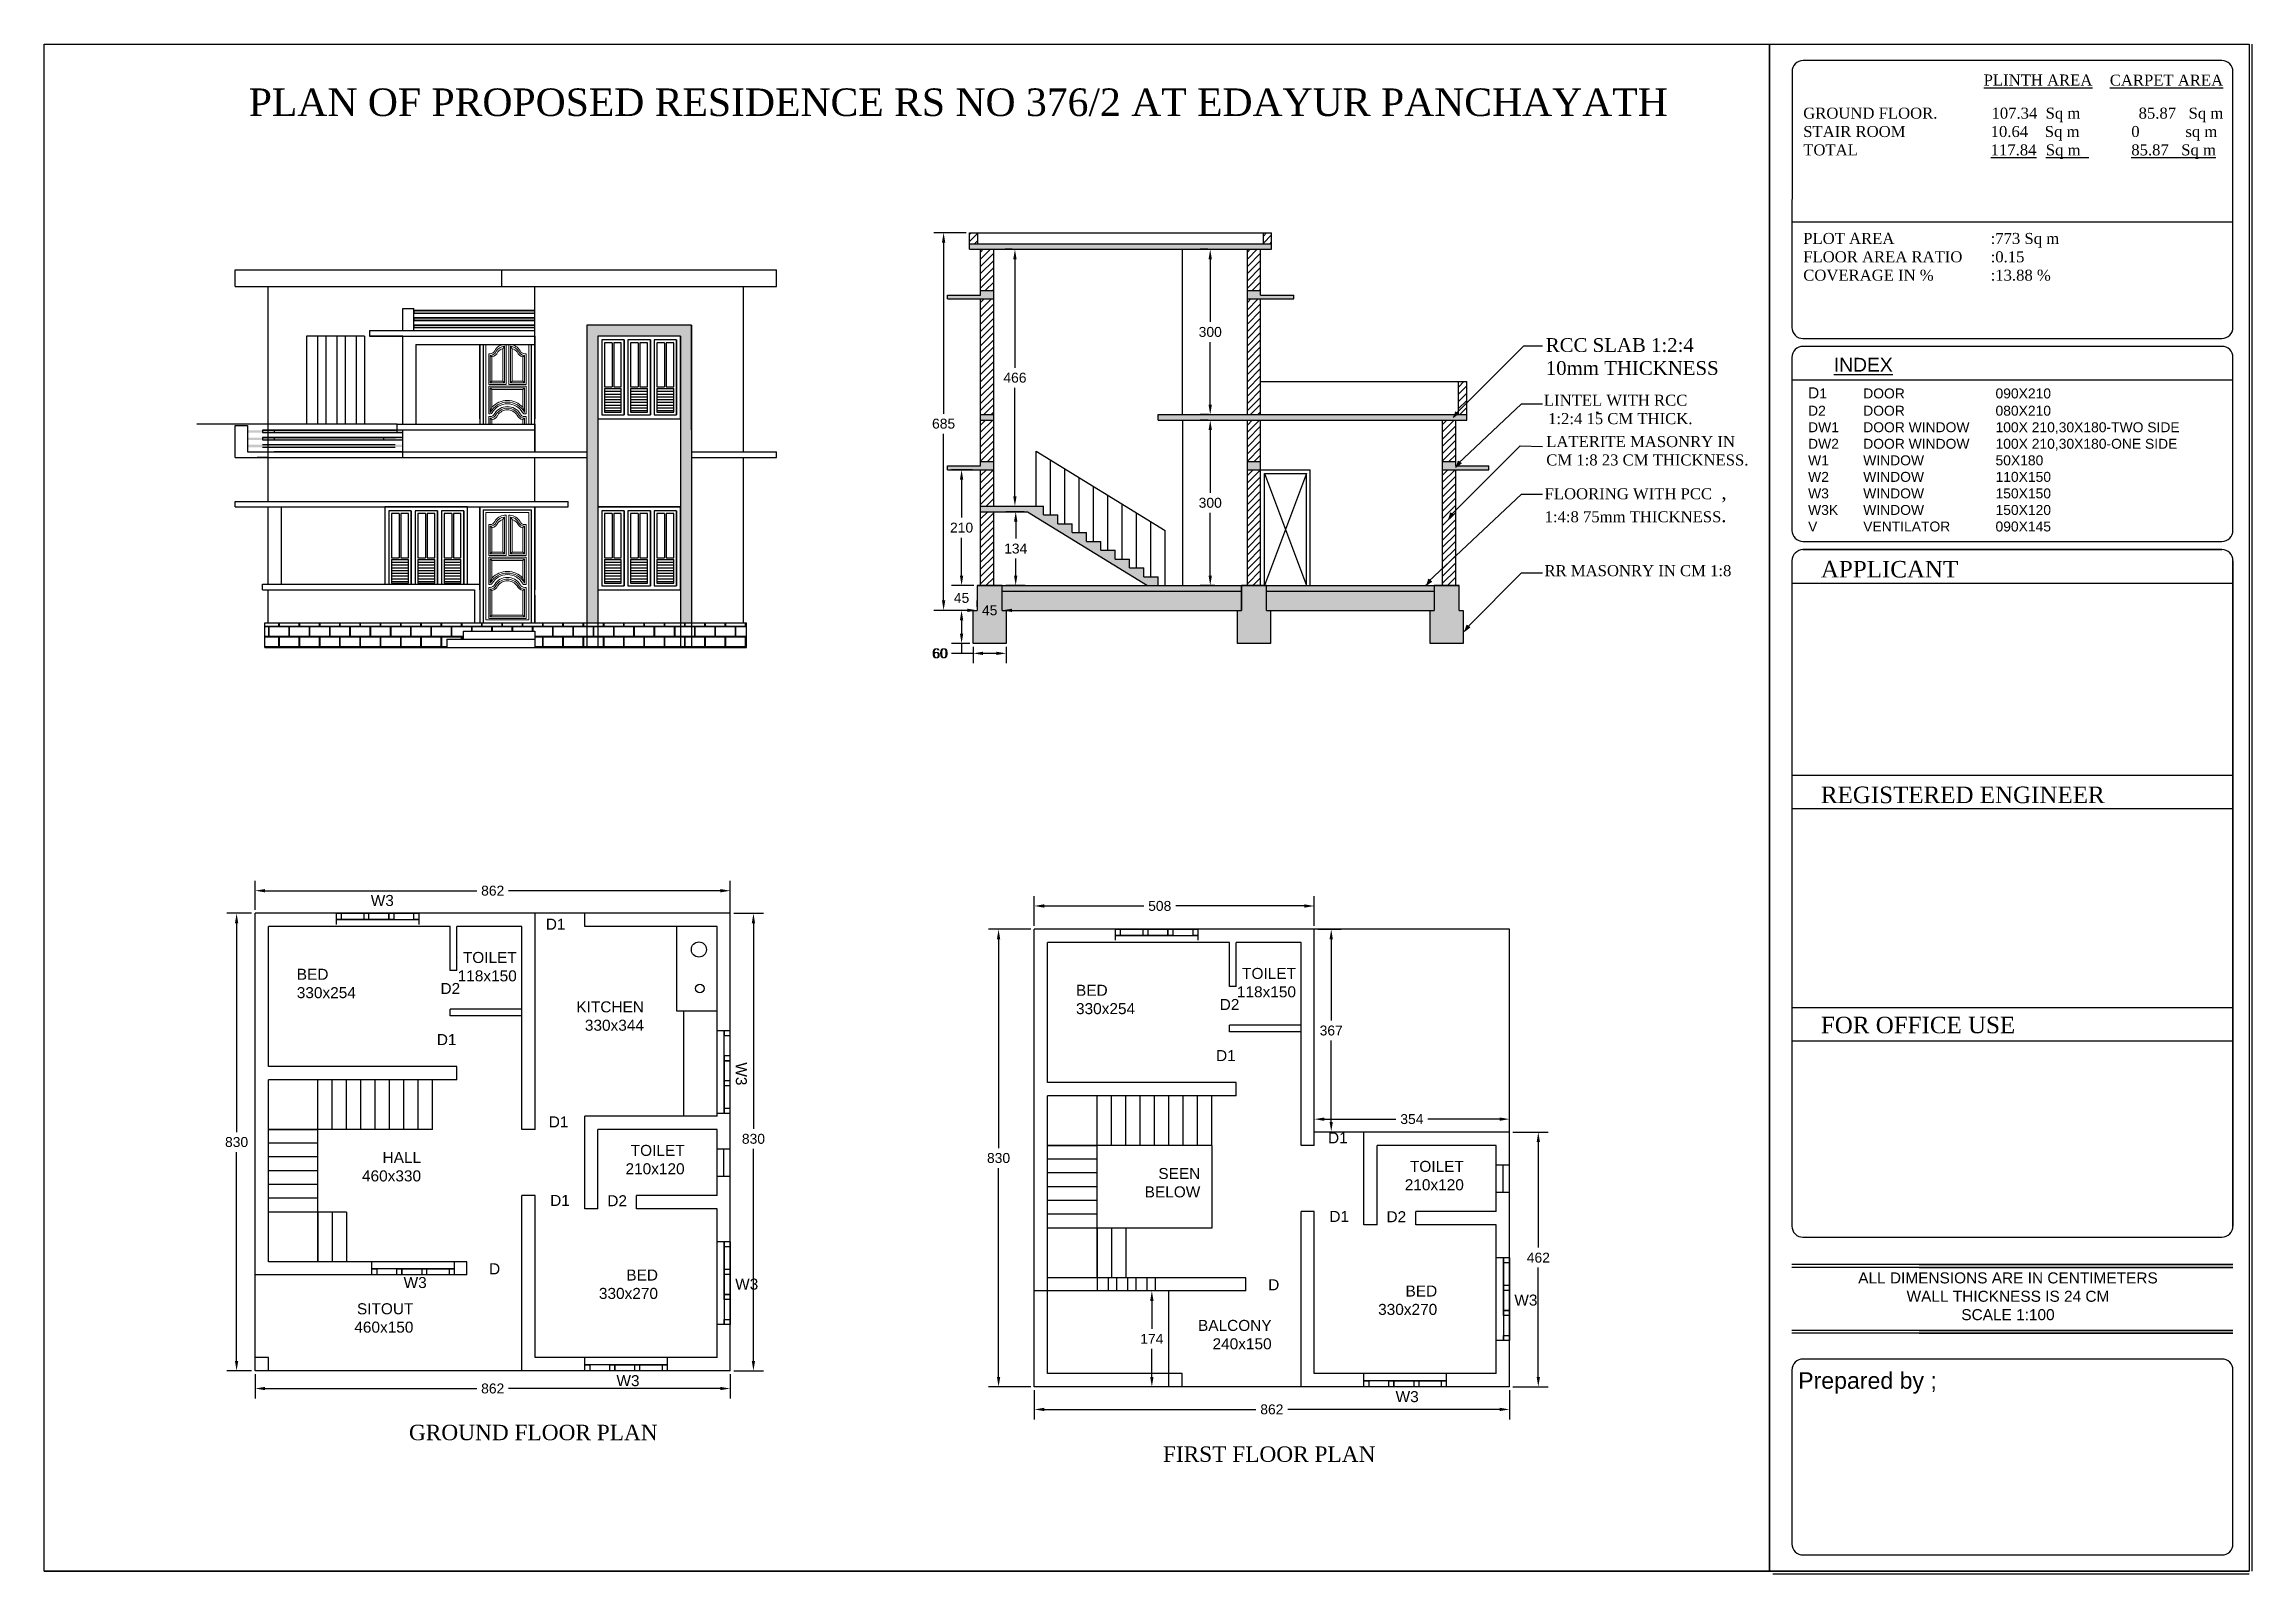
# Model space of a CAD drawing. Header units: inches. Extents: x -2903 to 3367, y -161 to 1064.
# Drawn here: x 230.72 to 270.77, y 845.29 to 873.04 of the extents above; entities that cross this region are included whole.
import ezdxf

# ---------------------------------------------------------------- set-up
doc = ezdxf.new("R2010")
doc.units = ezdxf.units.IN
doc.header["$MEASUREMENT"] = 0
doc.layers.add('--plan', color=7, linetype='Continuous')
doc.layers.add('ELEVATION', color=7, linetype='Continuous', lineweight=25)
doc.styles.add('SA', font='times.ttf')
doc.styles.get("Standard").update_dxf_attribs({"font": 'arial.ttf'})
doc.styles.add('style1', font='romand.shx', dxfattribs={"height": 5})
doc.dimstyles.get("Standard").update_dxf_attribs({"dimtxt": 0.18, "dimasz": 0.18, "dimexe": 0.18, "dimexo": 0.0625, "dimgap": 0.09, "dimtad": 0, "dimtih": 1, "dimtoh": 1, "dimdec": 0, "dimlfac": 100, "dimzin": 0, "dimdsep": 46, "dimtxsty": 'Standard', "dimcen": 0.09, "dimadec": 0, "dimazin": 0, "dimtfac": 1, "dimtdec": 0, "dimtofl": 0, "dimtmove": 0, "dimatfit": 3, "dimfxl": 1, "dimtolj": 1, "dimtzin": 0, "dimarcsym": 0})

msp = doc.modelspace()

# ---------------------------------------------------------------- texts
at = {"layer": '--plan', "ltscale": 0.1, "char_height": 0.28, "width": 17.51749, "attachment_point": 1, "style": 'SA'}
for s, insert in [('GROUND FLOOR PLAN', (237.341, 847.994)), ('FIRST FLOOR PLAN', (251.019, 847.601))]:
    msp.add_mtext(s, dxfattribs=dict(at, insert=insert))
at = {"attachment_point": 1, "style": 'style1'}
for s, insert, char_height, width in [('{\\fTimes New Roman|b0|i0|c0|p18;\\LPLINTH AREA}', (265.908, 872.489), 0.2, 2.98486), ('{\\fTimes New Roman|b0|i0|c0|p18;\\LCARPET AREA}', (268.196, 872.486), 0.2, 2.98486), ('\\pxt17,22,29,34;{\\fTimes New Roman|b0|i0|c0|p18;GROUND FLOOR.             107.34  Sq m              85.87   Sq m^I\\P\\pt17,22,29,33;STAIR ROOM^I10.64    Sq m        ^I  0           sq m\\P\\pt17,22,29,34;TOTAL^I\\L117.84^ISq m\\l^I  \\L85.87   Sq m}', (262.635, 871.888), 0.2, 8.19914), ('{\\fTimes New Roman|b0|i0|c0|p18;APPLICANT}', (262.955, 863.664), 0.3, 2.98486), ('{\\fTimes New Roman|b0|i0|c0|p18;REGISTERED ENGINEER}', (262.955, 859.571), 0.3, 8.54501), ('{\\fTimes New Roman|b0|i0|c0|p18;FOR OFFICE USE}', (262.955, 855.396), 0.3, 9.7108)]:
    msp.add_mtext(s, dxfattribs=dict(at, insert=insert, char_height=char_height, width=width))
at = {"color": 6, "attachment_point": 1}
for s, insert, char_height, width, style in [('\\A1;{\\C256; PLAN OF PROPOSED RESIDENCE RS NO 376/2 AT EDAYUR PANCHAYATH}', (234.246, 872.236), 0.5, 140.24854, 'SA'), ('\\pxt17,22,29,34;{\\fTimes New Roman|b0|i0|c0|p18;\\C256;PLOT AREA^I:773 Sq m\\PFLOOR AREA RATIO^I:0.15\\P\\H0.99997x;COVERAGE IN %^I:13.88 %}', (262.635, 869.615), 0.2, 8.81852, 'style1')]:
    msp.add_mtext(s, dxfattribs=dict(at, insert=insert, char_height=char_height, width=width, style=style))
at = {"color": 0, "insert": (257.964, 867.706), "char_height": 0.25, "attachment_point": 1, "style": 'SA'}
msp.add_mtext('RCC SLAB 1:2:4 \\P10mm THICKNESS', dxfattribs=at)
at = {"attachment_point": 1}
for s, insert, char_height, width in [('{\\LINDEX}', (263.19, 867.349), 0.25, 2.98486), ('\\pxt5,17;D{\\H0.9x;1^IDOOR^I090X210\\PD2 ^IDOOR^I080X210\\PDW1   ^IDOOR WINDOW   ^I100X 210,30X180-TWO SIDE\\PDW2   ^IDOOR WINDOW   ^I100X 210,30X180-ONE SIDE\\PW1^IWINDOW^I50X180\\PW2^IWINDOW^I110X150\\PW3^IWINDOW^I150X150\\PW3K^IWINDOW^I150X120\\PV^IVENTILATOR^I090X145}', (262.723, 866.813), 0.2, 7.78529), ('W3', (236.648, 857.605), 0.2, 1.42076), ('W3', (237.244, 850.674), 0.2, 1.42076), ('\\pxqc;ALL DIMENSIONS ARE IN CENTIMETERS \\PWALL THICKNESS IS 24 CM\\PSCALE 1:100', (263.296, 850.758), 0.2, 6.10614), ('W3', (243.259, 850.646), 0.2, 1.42076), ('W3', (257.394, 850.356), 0.2, 1.42076), ('W3', (241.105, 848.894), 0.2, 1.42076), ('W3', (255.24, 848.604), 0.2, 1.42076)]:
    msp.add_mtext(s, dxfattribs=dict(at, insert=insert, char_height=char_height, width=width))
at = {"color": 0, "width": 7.33508, "attachment_point": 1, "style": 'SA'}
for s, insert, char_height in [('LINTEL WITH RCC\\P 1:2:4 15 CM THICK.', (257.931, 866.68), 0.2), ('LATERITE MASONRY IN \\PCM 1:8 23 CM THICKNESS.', (257.973, 865.93), 0.2), ('{\\H0.8x;FLOORING WITH PCC } ,\\P{\\H0.8x;1:4:8 75mm THICKNESS}.', (257.943, 865.033), 0.25), ('^I{\\H0.8x;RR MASONRY IN CM 1:8}', (256.94, 863.588), 0.25)]:
    msp.add_mtext(s, dxfattribs=dict(at, insert=insert, char_height=char_height))
at = {"char_height": 0.2, "attachment_point": 1}
for s, width, insert in [('\\pxqr;D1', 1.58774, (238.593, 857.175)), ('\\pxqr;TOILET\\P118x150', 1.58774, (237.709, 856.571)), ('\\pxqr;TOILET\\P118x150', 1.58774, (251.845, 856.281)), ('BED\\P330x254', 1.58774, (235.306, 856.266)), ('\\pxqr;D2', 1.58774, (236.682, 856.008)), ('BED\\P330x254', 1.58774, (249.442, 855.976)), ('\\pxqr;KITCHEN\\P330x344', 1.59803, (240.006, 855.675)), ('\\pxqr;D2', 1.58774, (250.818, 855.718)), ('\\pxqr;D1', 1.58774, (236.616, 855.081)), ('\\pxqr;D1', 1.58774, (250.752, 854.791)), ('\\pxqr;D1', 1.58774, (238.647, 853.589)), ('\\pxqr;TOILET\\P210x120', 1.58774, (240.754, 853.071)), ('\\pxqr;D1', 1.58774, (252.783, 853.299)), ('\\pxqr;HALL\\P460x330', 1.58774, (235.973, 852.942)), ('\\pxqr;TOILET\\P210x120', 1.58774, (254.89, 852.781)), ('\\pxqr;SEEN BELOW', 1.58774, (250.109, 852.652)), ('\\pxqr;D1', 1.58774, (238.672, 852.163)), ('\\pxqr;D2', 1.58774, (239.708, 852.158)), ('\\pxqr;D1', 1.58774, (252.808, 851.873)), ('\\pxqr;D2', 1.58774, (253.844, 851.868)), ('\\pxqr;D', 1.58774, (237.408, 850.923)), ('\\pxqr;BED\\P330x270', 1.58774, (240.271, 850.81)), ('\\pxqr;D', 1.58774, (251.543, 850.633)), ('\\pxqr;BED\\P330x270', 1.58774, (254.407, 850.52)), ('\\pxqr;SITOUT\\P460x150', 1.58774, (235.834, 850.198)), ('\\pxqr;BALCONY\\P240x150', 1.58774, (251.403, 849.896))]:
    msp.add_mtext_dynamic_manual_height_columns(s, width=width, gutter_width=1, heights=[0], dxfattribs=dict(at, insert=insert))
at = {"insert": (243.268, 854.568), "char_height": 0.2, "width": 1.42076, "attachment_point": 7, "rotation": 270}
msp.add_mtext('W3', dxfattribs=at)
at = {"color": 0, "lineweight": 20, "insert": (262.543, 848.946), "char_height": 0.3, "width": 6.96395, "attachment_point": 1}
msp.add_mtext('Prepared by ;', dxfattribs=at)

# ---------------------------------------------------------------- blocks, each defined once
blk = doc.blocks.new('*D447')
at = {"color": 0, "lineweight": -2, "transparency": 16777216}
for p, q in [((234.55, 857.335), (234.55, 857.862)), ((234.73, 857.682), (238.572, 857.682)), ((242.99, 857.682), (239.148, 857.682)), ((243.17, 857.335), (243.17, 857.862))]:
    blk.add_line(p, q, dxfattribs=at)
at = {"color": 0, "transparency": 16777216}
for points in [[(234.73, 857.712), (234.73, 857.652), (234.55, 857.682)], [(242.99, 857.712), (242.99, 857.652), (243.17, 857.682)]]:
    blk.add_solid(points, dxfattribs=at)
at = {"layer": 'Defpoints', "color": 0, "transparency": 16777216}
for p in [(243.17, 857.682), (234.55, 857.272), (243.17, 857.272)]:
    blk.add_point(p, dxfattribs=at)
at = {"color": 0, "transparency": 16777216, "insert": (238.86, 857.682), "char_height": 0.18, "attachment_point": 5}
blk.add_mtext('\\A1;862', dxfattribs=at)
blk = doc.blocks.new('*D448')
at = {"color": 0, "lineweight": -2, "transparency": 16777216}
for p, q in [((243.232, 857.272), (243.77, 857.272)), ((243.59, 857.092), (243.59, 853.362)), ((243.59, 849.152), (243.59, 852.998)), ((243.232, 848.972), (243.77, 848.972))]:
    blk.add_line(p, q, dxfattribs=at)
at = {"color": 0, "transparency": 16777216}
for points in [[(243.56, 857.092), (243.62, 857.092), (243.59, 857.272)], [(243.56, 849.152), (243.62, 849.152), (243.59, 848.972)]]:
    blk.add_solid(points, dxfattribs=at)
at = {"layer": 'Defpoints', "color": 0, "transparency": 16777216}
for p in [(243.17, 857.272), (243.17, 848.972), (243.59, 848.972)]:
    blk.add_point(p, dxfattribs=at)
at = {"color": 0, "transparency": 16777216, "insert": (243.59, 853.18), "char_height": 0.18, "attachment_point": 5}
blk.add_mtext('\\A1;830', dxfattribs=at)
blk = doc.blocks.new('*D449')
at = {"color": 0, "lineweight": -2, "transparency": 16777216}
for p, q in [((248.685, 857.045), (248.685, 857.585)), ((253.765, 857.045), (253.765, 857.585)), ((248.865, 857.405), (250.672, 857.405)), ((253.585, 857.405), (251.25, 857.405))]:
    blk.add_line(p, q, dxfattribs=at)
at = {"color": 0, "transparency": 16777216}
for points in [[(248.865, 857.435), (248.865, 857.375), (248.685, 857.405)], [(253.585, 857.435), (253.585, 857.375), (253.765, 857.405)]]:
    blk.add_solid(points, dxfattribs=at)
at = {"layer": 'Defpoints', "color": 0, "transparency": 16777216}
for p in [(253.765, 857.405), (248.685, 856.982), (253.765, 856.982)]:
    blk.add_point(p, dxfattribs=at)
at = {"color": 0, "transparency": 16777216, "insert": (250.961, 857.405), "char_height": 0.18, "attachment_point": 5}
blk.add_mtext('\\A1;508', dxfattribs=at)
blk = doc.blocks.new('*D450')
at = {"color": 0, "lineweight": -2, "transparency": 16777216}
for p, q in [((257.368, 853.302), (258.009, 853.302)), ((257.829, 853.122), (257.829, 851.207)), ((257.829, 848.862), (257.829, 850.844)), ((257.368, 848.682), (258.009, 848.682))]:
    blk.add_line(p, q, dxfattribs=at)
at = {"color": 0, "transparency": 16777216}
for points in [[(257.799, 853.122), (257.859, 853.122), (257.829, 853.302)], [(257.799, 848.862), (257.859, 848.862), (257.829, 848.682)]]:
    blk.add_solid(points, dxfattribs=at)
at = {"layer": 'Defpoints', "color": 0, "transparency": 16777216}
for p in [(257.305, 853.302), (257.305, 848.682), (257.829, 848.682)]:
    blk.add_point(p, dxfattribs=at)
at = {"color": 0, "transparency": 16777216, "insert": (257.829, 851.025), "char_height": 0.18, "attachment_point": 5}
blk.add_mtext('\\A1;462', dxfattribs=at)
blk = doc.blocks.new('*D451')
at = {"color": 0, "lineweight": -2, "transparency": 16777216}
for p, q in [((247.366, 863.398), (247.366, 863.578)), ((247.588, 863.218), (247.186, 863.218)), ((247.588, 862.768), (247.186, 862.768)), ((247.366, 862.588), (247.366, 862.408))]:
    blk.add_line(p, q, dxfattribs=at)
at = {"color": 0, "transparency": 16777216}
for points in [[(247.336, 863.398), (247.396, 863.398), (247.366, 863.218)], [(247.336, 862.588), (247.396, 862.588), (247.366, 862.768)]]:
    blk.add_solid(points, dxfattribs=at)
at = {"layer": 'Defpoints', "color": 0, "transparency": 16777216}
for p in [(247.651, 863.218), (247.366, 862.768), (247.651, 862.768)]:
    blk.add_point(p, dxfattribs=at)
at = {"color": 0, "transparency": 16777216, "insert": (247.366, 862.993), "char_height": 0.18, "attachment_point": 5}
blk.add_mtext('\\A1;45', dxfattribs=at)
blk = doc.blocks.new('*D452')
at = {"color": 0, "lineweight": -2, "transparency": 16777216}
for p, q in [((247.513, 862.768), (247.186, 862.768)), ((247.366, 862.588), (247.366, 862.348)), ((247.513, 862.168), (247.186, 862.168)), ((247.366, 861.988), (247.186, 861.988)), ((247.366, 862.168), (247.366, 861.988))]:
    blk.add_line(p, q, dxfattribs=at)
at = {"color": 0, "transparency": 16777216}
for points in [[(247.336, 862.588), (247.396, 862.588), (247.366, 862.768)], [(247.336, 862.348), (247.396, 862.348), (247.366, 862.168)]]:
    blk.add_solid(points, dxfattribs=at)
at = {"layer": 'Defpoints', "color": 0, "transparency": 16777216}
for p in [(247.576, 862.768), (247.366, 862.168), (247.576, 862.168)]:
    blk.add_point(p, dxfattribs=at)
at = {"color": 0, "transparency": 16777216, "insert": (246.967, 861.988), "char_height": 0.18, "attachment_point": 5}
blk.add_mtext('\\A1;60', dxfattribs=at)
blk = doc.blocks.new('*D453')
at = {"color": 0, "lineweight": -2, "transparency": 16777216}
for p, q in [((247.576, 861.988), (247.202, 861.988)), ((247.576, 862.106), (247.576, 861.808)), ((247.996, 861.988), (247.756, 861.988)), ((248.176, 862.106), (248.176, 861.808))]:
    blk.add_line(p, q, dxfattribs=at)
at = {"color": 0, "transparency": 16777216}
for points in [[(247.756, 862.018), (247.756, 861.958), (247.576, 861.988)], [(247.996, 862.018), (247.996, 861.958), (248.176, 861.988)]]:
    blk.add_solid(points, dxfattribs=at)
at = {"layer": 'Defpoints', "color": 0, "transparency": 16777216}
for p in [(247.576, 862.168), (247.576, 861.988), (248.176, 862.168)]:
    blk.add_point(p, dxfattribs=at)
at = {"color": 0, "transparency": 16777216, "insert": (246.983, 861.988), "char_height": 0.18, "attachment_point": 5}
blk.add_mtext('\\A1;60', dxfattribs=at)
blk = doc.blocks.new('*D454')
at = {"color": 0, "lineweight": -2, "transparency": 16777216}
for p, q in [((247.471, 862.768), (247.291, 862.768)), ((247.651, 862.831), (247.651, 862.948)), ((248.101, 862.831), (248.101, 862.948)), ((248.281, 862.768), (248.461, 862.768))]:
    blk.add_line(p, q, dxfattribs=at)
at = {"color": 0, "transparency": 16777216}
for points in [[(247.471, 862.798), (247.471, 862.738), (247.651, 862.768)], [(248.281, 862.798), (248.281, 862.738), (248.101, 862.768)]]:
    blk.add_solid(points, dxfattribs=at)
at = {"layer": 'Defpoints', "color": 0, "transparency": 16777216}
for p in [(247.651, 862.768), (247.651, 862.768), (248.101, 862.768)]:
    blk.add_point(p, dxfattribs=at)
at = {"color": 0, "transparency": 16777216, "insert": (247.876, 862.768), "char_height": 0.18, "attachment_point": 5}
blk.add_mtext('\\A1;45', dxfattribs=at)
blk = doc.blocks.new('*D455')
at = {"color": 0, "lineweight": -2, "transparency": 16777216}
for p, q in [((247.565, 865.318), (247.186, 865.318)), ((247.366, 865.138), (247.366, 864.45)), ((247.366, 863.398), (247.366, 864.086)), ((247.588, 863.218), (247.186, 863.218))]:
    blk.add_line(p, q, dxfattribs=at)
at = {"color": 0, "transparency": 16777216}
for points in [[(247.336, 865.138), (247.396, 865.138), (247.366, 865.318)], [(247.336, 863.398), (247.396, 863.398), (247.366, 863.218)]]:
    blk.add_solid(points, dxfattribs=at)
at = {"layer": 'Defpoints', "color": 0, "transparency": 16777216}
for p in [(247.366, 865.318), (247.628, 865.318), (247.651, 863.218)]:
    blk.add_point(p, dxfattribs=at)
at = {"color": 0, "transparency": 16777216, "insert": (247.366, 864.268), "char_height": 0.18, "attachment_point": 5}
blk.add_mtext('\\A1;210', dxfattribs=at)
blk = doc.blocks.new('*D456')
at = {"color": 0, "lineweight": -2, "transparency": 16777216}
for p, q in [((247.448, 869.618), (246.86, 869.618)), ((247.04, 869.438), (247.04, 866.336)), ((247.04, 862.948), (247.04, 865.972)), ((247.588, 862.768), (246.86, 862.768))]:
    blk.add_line(p, q, dxfattribs=at)
at = {"color": 0, "transparency": 16777216}
for points in [[(247.01, 869.438), (247.07, 869.438), (247.04, 869.618)], [(247.01, 862.948), (247.07, 862.948), (247.04, 862.768)]]:
    blk.add_solid(points, dxfattribs=at)
at = {"layer": 'Defpoints', "color": 0, "transparency": 16777216}
for p in [(247.04, 869.618), (247.511, 869.618), (247.651, 862.768)]:
    blk.add_point(p, dxfattribs=at)
at = {"color": 0, "transparency": 16777216, "insert": (247.04, 866.154), "char_height": 0.18, "attachment_point": 5}
blk.add_mtext('\\A1;685', dxfattribs=at)
blk = doc.blocks.new('*D457')
at = {"color": 0, "lineweight": -2, "transparency": 16777216}
for p, q in [((248.5, 864.558), (248.168, 864.558)), ((248.348, 864.378), (248.348, 864.07)), ((248.348, 863.398), (248.348, 863.706)), ((248.522, 863.218), (248.168, 863.218))]:
    blk.add_line(p, q, dxfattribs=at)
at = {"color": 0, "transparency": 16777216}
for points in [[(248.318, 864.378), (248.378, 864.378), (248.348, 864.558)], [(248.318, 863.398), (248.378, 863.398), (248.348, 863.218)]]:
    blk.add_solid(points, dxfattribs=at)
at = {"layer": 'Defpoints', "color": 0, "transparency": 16777216}
for p in [(248.563, 864.558), (248.348, 863.218), (248.585, 863.218)]:
    blk.add_point(p, dxfattribs=at)
at = {"color": 0, "transparency": 16777216, "insert": (248.348, 863.888), "char_height": 0.18, "attachment_point": 5}
blk.add_mtext('\\A1;134', dxfattribs=at)
blk = doc.blocks.new('*D458')
at = {"color": 0, "lineweight": -2, "transparency": 16777216}
for p, q in [((248.282, 869.318), (248.154, 869.318)), ((248.334, 869.138), (248.334, 867.17)), ((248.334, 864.838), (248.334, 866.806)), ((248.396, 864.658), (248.514, 864.658))]:
    blk.add_line(p, q, dxfattribs=at)
at = {"color": 0, "transparency": 16777216}
for points in [[(248.304, 869.138), (248.364, 869.138), (248.334, 869.318)], [(248.304, 864.838), (248.364, 864.838), (248.334, 864.658)]]:
    blk.add_solid(points, dxfattribs=at)
at = {"layer": 'Defpoints', "color": 0, "transparency": 16777216}
for p in [(248.334, 869.318), (248.345, 869.318), (248.334, 864.658)]:
    blk.add_point(p, dxfattribs=at)
at = {"color": 0, "transparency": 16777216, "insert": (248.334, 866.988), "char_height": 0.18, "attachment_point": 5}
blk.add_mtext('\\A1;466', dxfattribs=at)
blk = doc.blocks.new('*D459')
at = {"color": 0, "lineweight": -2, "transparency": 16777216}
for p, q in [((251.842, 866.218), (251.697, 866.218)), ((251.877, 866.038), (251.877, 864.9)), ((251.877, 863.398), (251.877, 864.536)), ((251.958, 863.218), (251.697, 863.218))]:
    blk.add_line(p, q, dxfattribs=at)
at = {"color": 0, "transparency": 16777216}
for points in [[(251.847, 866.038), (251.907, 866.038), (251.877, 866.218)], [(251.847, 863.398), (251.907, 863.398), (251.877, 863.218)]]:
    blk.add_solid(points, dxfattribs=at)
at = {"layer": 'Defpoints', "color": 0, "transparency": 16777216}
for p in [(251.905, 866.218), (251.877, 863.218), (252.021, 863.218)]:
    blk.add_point(p, dxfattribs=at)
at = {"color": 0, "transparency": 16777216, "insert": (251.877, 864.718), "char_height": 0.18, "attachment_point": 5}
blk.add_mtext('\\A1;300', dxfattribs=at)
blk = doc.blocks.new('*D460')
at = {"color": 0, "lineweight": -2, "transparency": 16777216}
for p, q in [((251.832, 869.318), (251.697, 869.318)), ((251.877, 869.138), (251.877, 868)), ((251.877, 866.498), (251.877, 867.636)), ((251.857, 866.318), (251.697, 866.318))]:
    blk.add_line(p, q, dxfattribs=at)
at = {"color": 0, "transparency": 16777216}
for points in [[(251.847, 869.138), (251.907, 869.138), (251.877, 869.318)], [(251.847, 866.498), (251.907, 866.498), (251.877, 866.318)]]:
    blk.add_solid(points, dxfattribs=at)
at = {"layer": 'Defpoints', "color": 0, "transparency": 16777216}
for p in [(251.877, 869.318), (251.894, 869.318), (251.92, 866.318)]:
    blk.add_point(p, dxfattribs=at)
at = {"color": 0, "transparency": 16777216, "insert": (251.877, 867.818), "char_height": 0.18, "attachment_point": 5}
blk.add_mtext('\\A1;300', dxfattribs=at)
blk = doc.blocks.new('*D461')
at = {"color": 0, "lineweight": -2, "transparency": 16777216}
for p, q in [((234.487, 857.272), (234.034, 857.272)), ((234.214, 857.092), (234.214, 853.304)), ((234.214, 849.152), (234.214, 852.94)), ((234.487, 848.972), (234.034, 848.972))]:
    blk.add_line(p, q, dxfattribs=at)
at = {"color": 0, "transparency": 16777216}
for points in [[(234.184, 857.092), (234.244, 857.092), (234.214, 857.272)], [(234.184, 849.152), (234.244, 849.152), (234.214, 848.972)]]:
    blk.add_solid(points, dxfattribs=at)
at = {"layer": 'Defpoints', "color": 0, "transparency": 16777216}
for p in [(234.55, 857.272), (234.214, 848.972), (234.55, 848.972)]:
    blk.add_point(p, dxfattribs=at)
at = {"color": 0, "transparency": 16777216, "insert": (234.214, 853.122), "char_height": 0.18, "attachment_point": 5}
blk.add_mtext('\\A1;830', dxfattribs=at)
blk = doc.blocks.new('*D462')
at = {"color": 0, "lineweight": -2, "transparency": 16777216}
for p, q in [((234.55, 848.91), (234.55, 848.471)), ((243.17, 848.91), (243.17, 848.471)), ((234.73, 848.651), (238.572, 848.651)), ((242.99, 848.651), (239.148, 848.651))]:
    blk.add_line(p, q, dxfattribs=at)
at = {"color": 0, "transparency": 16777216}
for points in [[(234.73, 848.681), (234.73, 848.621), (234.55, 848.651)], [(242.99, 848.681), (242.99, 848.621), (243.17, 848.651)]]:
    blk.add_solid(points, dxfattribs=at)
at = {"layer": 'Defpoints', "color": 0, "transparency": 16777216}
for p in [(234.55, 848.972), (243.17, 848.972), (243.17, 848.651)]:
    blk.add_point(p, dxfattribs=at)
at = {"color": 0, "transparency": 16777216, "insert": (238.86, 848.651), "char_height": 0.18, "attachment_point": 5}
blk.add_mtext('\\A1;862', dxfattribs=at)
blk = doc.blocks.new('*D463')
at = {"color": 0, "lineweight": -2, "transparency": 16777216}
for p, q in [((251.063, 850.422), (250.638, 850.422)), ((250.818, 850.242), (250.818, 849.733)), ((250.818, 848.862), (250.818, 849.372)), ((251.063, 848.682), (250.638, 848.682))]:
    blk.add_line(p, q, dxfattribs=at)
at = {"color": 0, "transparency": 16777216}
for points in [[(250.788, 850.242), (250.848, 850.242), (250.818, 850.422)], [(250.788, 848.862), (250.848, 848.862), (250.818, 848.682)]]:
    blk.add_solid(points, dxfattribs=at)
at = {"layer": 'Defpoints', "color": 0, "transparency": 16777216}
for p in [(251.125, 850.422), (250.818, 848.682), (251.125, 848.682)]:
    blk.add_point(p, dxfattribs=at)
at = {"color": 0, "transparency": 16777216, "insert": (250.818, 849.552), "char_height": 0.18, "attachment_point": 5}
blk.add_mtext('\\A1;174', dxfattribs=at)
blk = doc.blocks.new('*D464')
at = {"color": 0, "lineweight": -2, "transparency": 16777216}
for p, q in [((248.685, 848.62), (248.685, 848.092)), ((248.865, 848.272), (252.707, 848.272)), ((257.125, 848.272), (253.283, 848.272)), ((257.305, 848.62), (257.305, 848.092))]:
    blk.add_line(p, q, dxfattribs=at)
at = {"color": 0, "transparency": 16777216}
for points in [[(248.865, 848.302), (248.865, 848.242), (248.685, 848.272)], [(257.125, 848.302), (257.125, 848.242), (257.305, 848.272)]]:
    blk.add_solid(points, dxfattribs=at)
at = {"layer": 'Defpoints', "color": 0, "transparency": 16777216}
for p in [(248.685, 848.682), (257.305, 848.682), (257.305, 848.272)]:
    blk.add_point(p, dxfattribs=at)
at = {"color": 0, "transparency": 16777216, "insert": (252.995, 848.272), "char_height": 0.18, "attachment_point": 5}
blk.add_mtext('\\A1;862', dxfattribs=at)
blk = doc.blocks.new('*D481')
at = {"color": 0, "lineweight": -2, "transparency": 16777216}
for p, q in [((253.828, 856.982), (254.252, 856.982)), ((254.072, 856.802), (254.072, 855.327)), ((254.072, 853.489), (254.072, 854.963)), ((253.828, 853.309), (254.252, 853.309))]:
    blk.add_line(p, q, dxfattribs=at)
at = {"color": 0, "transparency": 16777216}
for points in [[(254.042, 856.802), (254.102, 856.802), (254.072, 856.982)], [(254.042, 853.489), (254.102, 853.489), (254.072, 853.309)]]:
    blk.add_solid(points, dxfattribs=at)
at = {"layer": 'Defpoints', "color": 0, "transparency": 16777216}
for p in [(253.765, 856.982), (253.765, 853.309), (254.072, 853.309)]:
    blk.add_point(p, dxfattribs=at)
at = {"color": 0, "transparency": 16777216, "insert": (254.072, 855.145), "char_height": 0.18, "attachment_point": 5}
blk.add_mtext('\\A1;367', dxfattribs=at)
blk = doc.blocks.new('*D482')
at = {"color": 0, "lineweight": -2, "transparency": 16777216}
for p, q in [((253.765, 853.365), (253.765, 853.718)), ((253.945, 853.538), (255.247, 853.538)), ((257.125, 853.538), (255.824, 853.538)), ((257.305, 853.365), (257.305, 853.718))]:
    blk.add_line(p, q, dxfattribs=at)
at = {"color": 0, "transparency": 16777216}
for points in [[(253.945, 853.568), (253.945, 853.508), (253.765, 853.538)], [(257.125, 853.568), (257.125, 853.508), (257.305, 853.538)]]:
    blk.add_solid(points, dxfattribs=at)
at = {"layer": 'Defpoints', "color": 0, "transparency": 16777216}
for p in [(257.305, 853.538), (253.765, 853.302), (257.305, 853.302)]:
    blk.add_point(p, dxfattribs=at)
at = {"color": 0, "transparency": 16777216, "insert": (255.535, 853.538), "char_height": 0.18, "attachment_point": 5}
blk.add_mtext('\\A1;354', dxfattribs=at)
blk = doc.blocks.new('*D483')
at = {"color": 0, "lineweight": -2, "transparency": 16777216}
for p, q in [((248.623, 856.982), (247.857, 856.982)), ((248.037, 856.802), (248.037, 853.014)), ((248.037, 848.862), (248.037, 852.65)), ((248.623, 848.682), (247.857, 848.682))]:
    blk.add_line(p, q, dxfattribs=at)
at = {"color": 0, "transparency": 16777216}
for points in [[(248.007, 856.802), (248.067, 856.802), (248.037, 856.982)], [(248.007, 848.862), (248.067, 848.862), (248.037, 848.682)]]:
    blk.add_solid(points, dxfattribs=at)
at = {"layer": 'Defpoints', "color": 0, "transparency": 16777216}
for p in [(248.685, 856.982), (248.037, 848.682), (248.685, 848.682)]:
    blk.add_point(p, dxfattribs=at)
at = {"color": 0, "transparency": 16777216, "insert": (248.037, 852.832), "char_height": 0.18, "attachment_point": 5}
blk.add_mtext('\\A1;830', dxfattribs=at)

# ---------------------------------------------------------------- dimensions: what is measured, and where the dimension line sits
for base, p1, p2, picture, middle in [((247.04, 869.618), (247.651, 862.768), (247.511, 869.618), '*D456', (247.04, 866.154)), ((243.59, 848.972), (243.17, 857.272), (243.17, 848.972), '*D448', (243.59, 853.18)), ((257.829, 848.682), (257.305, 853.302), (257.305, 848.682), '*D450', (257.829, 851.025))]:
    dim = msp.add_linear_dim(base=base, p1=p1, p2=p2, angle=90, dimstyle='Standard')
    dim.commit()
    dim.dimension.update_dxf_attribs({"geometry": picture, "text_midpoint": middle, "dimtype": 160})
for base, p1, p2, picture, middle in [((248.334, 869.318), (248.334, 864.658), (248.345, 869.318), '*D458', (248.334, 866.988)), ((251.877, 869.318), (251.92, 866.318), (251.894, 869.318), '*D460', (251.877, 867.818)), ((251.877, 863.218), (251.905, 866.218), (252.021, 863.218), '*D459', (251.877, 864.718)), ((247.366, 865.318), (247.651, 863.218), (247.628, 865.318), '*D455', (247.366, 864.268)), ((248.348, 863.218), (248.563, 864.558), (248.585, 863.218), '*D457', (248.348, 863.888)), ((247.366, 862.768), (247.651, 863.218), (247.651, 862.768), '*D451', (247.366, 862.993)), ((247.366, 862.168), (247.576, 862.768), (247.576, 862.168), '*D452', (246.967, 861.988)), ((234.214, 848.972), (234.55, 857.272), (234.55, 848.972), '*D461', (234.214, 853.122)), ((248.037, 848.682), (248.685, 856.982), (248.685, 848.682), '*D483', (248.037, 852.832)), ((254.072, 853.309), (253.765, 856.982), (253.765, 853.309), '*D481', (254.072, 855.145)), ((250.818, 848.682), (251.125, 850.422), (251.125, 848.682), '*D463', (250.818, 849.552))]:
    dim = msp.add_linear_dim(base=base, p1=p1, p2=p2, angle=90, dimstyle='Standard')
    dim.commit()
    dim.dimension.update_dxf_attribs({"geometry": picture, "text_midpoint": middle})
for base, p1, p2, picture, middle in [((247.651, 862.768), (248.101, 862.768), (247.651, 862.768), '*D454', (247.876, 862.768)), ((257.305, 853.538), (253.765, 853.302), (257.305, 853.302), '*D482', (255.535, 853.538)), ((243.17, 848.651), (234.55, 848.972), (243.17, 848.972), '*D462', (238.86, 848.651)), ((257.305, 848.272), (248.685, 848.682), (257.305, 848.682), '*D464', (252.995, 848.272))]:
    dim = msp.add_linear_dim(base=base, p1=p1, p2=p2, dimstyle='Standard')
    dim.commit()
    dim.dimension.update_dxf_attribs({"geometry": picture, "text_midpoint": middle})
for base, p1, p2, picture, middle in [((247.576, 861.988), (248.176, 862.168), (247.576, 862.168), '*D453', (246.983, 861.988)), ((243.17, 857.682), (234.55, 857.272), (243.17, 857.272), '*D447', (238.86, 857.682)), ((253.765, 857.405), (248.685, 856.982), (253.765, 856.982), '*D449', (250.961, 857.405))]:
    dim = msp.add_linear_dim(base=base, p1=p1, p2=p2, dimstyle='Standard')
    dim.commit()
    dim.dimension.update_dxf_attribs({"geometry": picture, "text_midpoint": middle, "dimtype": 160})

# ---------------------------------------------------------------- hatches: boundary and pattern name
h = msp.add_hatch()
h.set_pattern_fill('ANSI31', color=256, scale=0.74)
h.set_pattern_definition([(45, (-37.66125, -138.986), (-0.065407377, 0.065407377), [])])
h.paths.add_polyline_path([(247.951, 869.318), (247.711, 869.318), (247.711, 868.568), (247.951, 868.568)])
h.paths.add_polyline_path([(247.951, 868.418), (247.711, 868.418), (247.711, 866.318), (247.951, 866.318)])
h.paths.add_polyline_path([(252.791, 869.318), (252.551, 869.318), (252.551, 868.568), (252.791, 868.568)])
h.paths.add_polyline_path([(252.791, 868.418), (252.551, 868.418), (252.551, 866.318), (252.791, 866.318)])
h.paths.add_polyline_path([(252.991, 869.618), (252.841, 869.618), (252.841, 869.418), (252.991, 869.418)])
h.paths.add_polyline_path([(247.661, 869.618), (247.511, 869.618), (247.511, 869.418), (247.661, 869.418)])
h.paths.add_polyline_path([(247.951, 866.218), (247.711, 866.218), (247.711, 865.468), (247.951, 865.468)])
h.paths.add_polyline_path([(247.951, 865.318), (247.711, 865.318), (247.711, 864.658), (247.951, 864.658)])
h.paths.add_polyline_path([(247.951, 864.558), (247.711, 864.558), (247.711, 863.218), (247.951, 863.218)])
h.paths.add_polyline_path([(252.791, 866.218), (252.551, 866.218), (252.551, 865.468), (252.791, 865.468)])
h.paths.add_polyline_path([(252.791, 865.318), (252.551, 865.318), (252.551, 863.218), (252.791, 863.218)])
h.paths.add_polyline_path([(256.331, 866.218), (256.091, 866.218), (256.091, 865.468), (256.331, 865.468)])
h.paths.add_polyline_path([(256.331, 865.318), (256.091, 865.318), (256.091, 863.218), (256.331, 863.218)])
h.paths.add_polyline_path([(256.531, 866.918), (256.381, 866.918), (256.381, 866.318), (256.531, 866.318)])
h = msp.add_hatch()
h.set_pattern_fill('AR-CONC', color=256, scale=0.056)
h.set_pattern_definition([(50, (-37.66125, -138.986), (0.4016657, -0.0351412), [0.042, -0.462]), (355, (-37.66125, -138.986), (-0.07770075, 0.4212276), [0.0336, -0.3696]), (100.451444, (-37.62778, -138.98893), (0.32396495, 0.3860864), [0.0356945, -0.39263958]), (46.1842, (-37.66125, -138.874), (0.59765515, -0.0926908), [0.063, -0.693]), (96.635635, (-37.61144, -138.8817), (0.5234107, 0.54550642), [0.0535418, -0.5889597]), (351.184164, (-37.66125, -138.874), (0.5234107, 0.5455064), [0.0504, -0.5544]), (21, (-37.60525, -138.902), (0.33426795, -0.22546658), [0.042, -0.462]), (326, (-37.60525, -138.902), (0.13625659, 0.40608403), [0.0336, -0.3696]), (71.451445, (-37.5774, -138.9208), (0.47052453, 0.18061745), [0.0356945, -0.39263958]), (37.5, (-37.66125, -138.986), (0.006809519, 0.186420558), [0, -0.36512, 0, -0.3752, 0, -0.371]), (7.5, (-37.66125, -138.986), (0.14731894, 0.22087056), [0, -0.21392, 0, -0.35672, 0, -0.1414]), (327.5, (-37.78613, -138.986), (0.298940564, -0.012630728), [0, -0.14, 0, -0.4368, 0, -0.5796]), (317.5, (-37.84213, -138.986), (0.326584255, 0.05605879), [0, -0.182, 0, -0.29008, 0, -0.4116])])
h.paths.add_polyline_path([(249.631, 864.178), (249.371, 864.178), (249.371, 864.338), (249.111, 864.338), (249.111, 864.498), (248.851, 864.498), (248.851, 864.658), (247.711, 864.658), (247.711, 864.558), (248.563, 864.558), (250.74, 863.218), (250.931, 863.218), (250.931, 863.378), (250.671, 863.378), (250.671, 863.538), (250.411, 863.538), (250.411, 863.698), (250.151, 863.698), (250.151, 863.858), (249.891, 863.858), (249.891, 864.018), (249.631, 864.018)])
h.paths.add_polyline_path([(252.446, 863.218), (248.101, 863.218), (248.101, 863.118), (252.446, 863.118)])
h.paths.add_polyline_path([(255.941, 863.218), (252.896, 863.218), (252.896, 863.118), (255.941, 863.118)])
h.paths.add_polyline_path([(256.931, 865.388), (256.331, 865.388), (256.331, 865.468), (256.091, 865.468), (256.091, 865.318), (256.931, 865.318)])
h.paths.add_polyline_path([(252.791, 865.468), (252.551, 865.468), (252.551, 865.318), (252.791, 865.318)])
h.paths.add_polyline_path([(247.951, 865.468), (247.711, 865.468), (247.711, 865.388), (247.111, 865.388), (247.111, 865.318), (247.951, 865.318)])
h.paths.add_polyline_path([(247.951, 866.318), (247.711, 866.318), (247.711, 866.218), (247.951, 866.218)])
h.paths.add_polyline_path([(252.791, 866.318), (252.551, 866.318), (252.551, 866.218), (252.791, 866.218)])
h.paths.add_polyline_path([(252.551, 866.318), (250.931, 866.318), (250.931, 866.218), (252.551, 866.218)])
h.paths.add_polyline_path([(256.531, 866.318), (252.791, 866.318), (252.791, 866.218), (256.531, 866.218)])
h.paths.add_polyline_path([(253.391, 868.488), (252.791, 868.488), (252.791, 868.568), (252.551, 868.568), (252.551, 868.418), (253.391, 868.418)])
h.paths.add_polyline_path([(247.951, 868.568), (247.711, 868.568), (247.711, 868.488), (247.111, 868.488), (247.111, 868.418), (247.951, 868.418)])
h.paths.add_polyline_path([(252.991, 869.418), (247.511, 869.418), (247.511, 869.318), (252.991, 869.318)])
h = msp.add_hatch()
h.set_pattern_fill('ANSI32', color=256, scale=0.35, angle=135)
h.set_pattern_definition([(180, (-23.53159, -139.18291), (-1e-17, -0.13125), []), (180, (-23.57534, -139.13916), (-1e-17, -0.13125), [])])
h.paths.add_polyline_path([(237.427, 868.243), (237.427, 867.882), (239.623, 867.882), (239.627, 868.279), (237.423, 868.282), (237.423, 868.243)])
h = msp.add_hatch(color=256)
h.dxf.hatch_style = 1
h.paths.add_polyline_path([(239.627, 868.205), (237.427, 868.205), (237.427, 868.161), (239.627, 868.161)])
h.paths.add_polyline_path([(239.627, 868.073), (237.427, 868.073), (237.427, 868.029), (239.627, 868.029)])
h.paths.add_polyline_path([(239.627, 867.941), (237.427, 867.941), (237.427, 867.898), (239.627, 867.898)])
at = {"true_color": 0xf27172}
h = msp.add_hatch(dxfattribs=at)
h.set_pattern_fill('AR-SAND', color=11, scale=0.016)
h.set_pattern_definition([(37.5, (-211.666318, -78.862382), (-0.0010078937, 0.0308291803), [0, -0.02432, 0, -0.0272, 0, -0.026]), (7.5, (-211.666318, -78.862382), (0.0283164273, 0.045154337), [0, -0.01312, 0, -0.02192, 0, -0.0084]), (327.5, (-211.685998, -78.862382), (0.0498262698, 9.054486e-05), [0, -0.008, 0, -0.0288, 0, -0.0376]), (317.5, (-211.685998, -78.862382), (0.0480980257, 0.014042809), [0, -0.004, 0, -0.01888, 0, -0.0216])])
h.paths.add_polyline_path([(242.467, 867.943), (240.567, 867.943), (240.567, 862.543), (240.767, 862.543), (240.767, 867.743), (242.267, 867.743), (242.267, 862.543), (242.467, 862.543)])
at = {"ltscale": 0.1}
for points in [[(256.355, 866.36), (256.323, 866.378), (256.284, 866.269)], [(256.384, 866.344), (256.355, 866.36), (256.284, 866.269)], [(256.399, 865.453), (256.367, 865.47), (256.328, 865.362)], [(256.428, 865.437), (256.399, 865.453), (256.328, 865.362)], [(256.263, 864.516), (256.231, 864.534), (256.192, 864.425)], [(256.292, 864.5), (256.263, 864.516), (256.192, 864.425)], [(255.862, 863.309), (255.83, 863.326), (255.791, 863.218)], [(255.891, 863.293), (255.862, 863.309), (255.791, 863.218)], [(256.555, 862.478), (256.523, 862.495), (256.484, 862.387)], [(256.584, 862.462), (256.555, 862.478), (256.484, 862.387)]]:
    msp.add_hatch(color=256, dxfattribs=at).paths.add_polyline_path(points)
h = msp.add_hatch(color=256)
h.dxf.hatch_style = 1
h.paths.add_polyline_path([(237.227, 866.037), (234.409, 866.034), (234.409, 865.99), (237.227, 865.993)])
h.paths.add_polyline_path([(237.227, 865.905), (234.409, 865.903), (234.409, 865.859), (237.227, 865.861)])
h.paths.add_polyline_path([(237.227, 865.773), (234.409, 865.772), (234.409, 865.728), (237.227, 865.729)])
h = msp.add_hatch()
h.set_pattern_fill('ANSI32', color=256, scale=0.35, angle=135)
h.set_pattern_definition([(180, (-26.27159, -141.35112), (-1e-17, -0.13125), []), (180, (-26.31534, -141.30737), (-1e-17, -0.13125), [])])
h.paths.add_polyline_path([(234.687, 866.075), (234.687, 865.713), (236.883, 865.713), (236.887, 866.111), (234.683, 866.113), (234.683, 866.075)])
h = msp.add_hatch()
h.set_pattern_fill('ANSI32', color=256, scale=0.35, angle=135)
h.set_pattern_definition([(180, (-26.06188, -141.35113), (-1e-17, -0.13125), []), (180, (-26.10563, -141.30738), (-1e-17, -0.13125), [])])
h.paths.add_polyline_path([(234.896, 866.075), (234.896, 865.713), (237.093, 865.713), (237.096, 866.111), (234.893, 866.113), (234.893, 866.075)])
h = msp.add_hatch()
h.set_pattern_fill('GRAVEL', color=256, scale=0.52)
h.set_pattern_definition([(228.0127875, (-37.28685, -138.466), (-4.16, -4.68), [0.06995872, -6.92592578]), (184.9697407, (-37.333648, -138.518), (6.24, 0.52), [0.12005136, -11.88508088]), (132.510447, (-37.453248, -138.5284), (5.2, -5.72), [0.08464976, -8.38033695]), (267.273689, (-37.656048, -138.6584), (0.52, 10.4), [0.10932376, -10.82305018]), (292.8336542, (-37.661248, -138.7676), (-2.6, 6.24), [0.1072006, -10.61287403]), (357.273689, (-37.619648, -138.8664), (-10.4, 0.52), [0.10932376, -10.82305018]), (37.6942405, (-37.510448, -138.8716), (-6.76, -5.2), [0.14457508, -14.31292125]), (72.2553284, (-37.396048, -138.7832), (3.64, 11.44), [0.13649376, -13.51288718]), (121.4295656, (-37.354448, -138.6532), (-4.16, 6.76), [0.109694, -10.85971802]), (175.2363583, (-37.41165, -138.5596), (5.72, -0.52), [0.12523264, -6.13639654]), (222.3974378, (-37.536448, -138.5492), (-6.24, -5.72), [0.16195296, -16.033355]), (138.814075, (-37.14125, -138.6636), (-3.64, 3.12), [0.05527652, -5.4723993]), (171.4692344, (-37.182848, -138.6272), (6.76, -1.04), [0.10516324, -10.41118594]), (225, (-37.28685, -138.6116), (-6e-17, -0.52), [0.07353892, -0.66185213]), (203.1985905, (-37.32325, -138.5492), (2.6, 1.04), [0.03960216, -3.92059986]), (291.80141, (-37.35965, -138.5648), (-0.52, 1.56), [0.05600556, -2.74428014]), (30.963757, (-37.33885, -138.6168), (1.56, 1.04), [0.09096308, -2.9411319]), (161.565051, (-37.26085, -138.57), (1.04, -0.52), [0.06577532, -1.57860906]), (16.3895403, (-37.661248, -138.5648), (5.2, 1.56), [0.092144, -9.12227948]), (70.346176, (-37.572848, -138.5388), (-2.08, -5.72), [0.07730372, -7.65305203]), (293.1985905, (-37.26085, -138.466), (-1.04, 2.6), [0.0792038, -3.88099822]), (343.6104597, (-37.229648, -138.5388), (-5.2, 1.56), [0.092144, -9.12227948]), (339.443955, (-37.66125, -138.8872), (-2.6, 1.04), [0.0888576, -4.35402435]), (294.7751406, (-37.578048, -138.9184), (-2.6, 5.72), [0.07445256, -7.3708144]), (66.8014095, (-37.25565, -138.986), (1.04, 2.6), [0.0792038, -3.88099822]), (17.3540246, (-37.224448, -138.9132), (-6.76, -2.08), [0.08716812, -8.62962028]), (69.443955, (-37.51045, -138.986), (-1.04, -2.6), [0.0444288, -4.39845315]), (101.309932, (-37.28685, -138.986), (-0.52, 2.08), [0.0265148, -2.62497535]), (165.963757, (-37.29205, -138.96), (1.56, -0.52), [0.1072006, -2.03681433]), (186.009006, (-37.396048, -138.934), (5.2, 0.52), [0.099346, -9.83524005]), (303.690068, (-37.33885, -138.6636), (-0.52, 1.04), [0.07499544, -1.79989122]), (353.1572266, (-37.297248, -138.726), (8.84, -1.04), [0.13093288, -12.96233256]), (60.945396, (-37.16725, -138.7416), (-2.08, -3.64), [0.05353712, -5.30019055]), (90, (-37.14125, -138.6948), (-0.52, 0.52), [0.0312, -0.4888]), (120.256437, (-37.40645, -138.9184), (2.08, -3.64), [0.07224048, -7.1518304]), (48.0127875, (-37.44285, -138.856), (4.16, 4.68), [0.13991744, -6.85596706]), (0, (-37.34925, -138.752), (0.52, 0.52), [0.1352, -0.3848]), (325.3048465, (-37.214048, -138.752), (5.2, -3.64), [0.08221928, -8.13970264]), (254.054604, (-37.14645, -138.7988), (-0.52, -2.08), [0.07571304, -3.7099441]), (207.6459754, (-37.167248, -138.8716), (-9.88, -5.2), [0.1232738, -12.20412657]), (175.4260787, (-37.276448, -138.9288), (-6.76, 0.52), [0.13041548, -12.91111817])])
h.paths.add_polyline_path([(248.101, 863.218), (247.651, 863.218), (247.651, 862.768), (247.576, 862.768), (247.576, 862.168), (248.176, 862.168), (248.176, 862.768), (248.101, 862.768)])
h.paths.add_polyline_path([(252.971, 862.768), (252.896, 862.768), (252.896, 863.218), (252.446, 863.218), (252.446, 862.768), (252.371, 862.768), (252.371, 862.168), (252.971, 862.168)])
h.paths.add_polyline_path([(256.466, 862.768), (256.391, 862.768), (256.391, 863.218), (255.941, 863.218), (255.941, 862.768), (255.866, 862.768), (255.866, 862.168), (256.466, 862.168)])
h = msp.add_hatch()
h.set_pattern_fill('AR-SAND', color=256, scale=0.083)
h.set_pattern_definition([(37.5, (-37.66125, -138.986), (-0.005228449, 0.159926373), [0, -0.12616, 0, -0.1411, 0, -0.134875]), (7.5, (-37.66125, -138.986), (0.146891467, 0.234238123), [0, -0.06806, 0, -0.11371, 0, -0.043575]), (327.5, (-37.76334, -138.986), (0.258473775, 0.000469701), [0, -0.0415, 0, -0.1494, 0, -0.19505]), (317.5, (-37.76334, -138.986), (0.24950851, 0.07284707), [0, -0.02075, 0, -0.09794, 0, -0.11205])])
h.paths.add_polyline_path([(252.446, 863.118), (248.101, 863.118), (248.101, 862.768), (248.176, 862.768), (252.446, 862.768)])
h.paths.add_polyline_path([(255.941, 863.118), (252.896, 863.118), (252.896, 862.768), (252.971, 862.768), (255.941, 862.768)])
h = msp.add_hatch()
h.set_pattern_fill('AR-B816C', color=256, scale=0.023)
h.set_pattern_definition([(0, (-23.52822, -139.22183), (0.184, 0.184), [0.359375, -0.008625]), (0, (-23.71222, -139.2132), (0.184, 0.184), [0.359375, -0.008625]), (90, (-23.52822, -139.22183), (-0.184, 0.184), [-0.192625, 0.175375]), (90, (-23.53684, -139.22183), (-0.184, 0.184), [-0.192625, 0.175375])])
h.paths.add_polyline_path([(243.467, 862.543), (239.627, 862.543), (239.627, 862.093), (243.467, 862.093)])
h.paths.add_polyline_path([(238.027, 862.243), (238.327, 862.243), (238.327, 862.393), (239.627, 862.393), (239.627, 862.543), (234.727, 862.543), (234.727, 862.093), (238.027, 862.093)])

# ---------------------------------------------------------------- linework, layer by layer
at = {"layer": '--plan', "ltscale": 0.1}
for p, q in [((236.02, 857.272), (236.02, 857.072)), ((236.02, 857.252), (236.02, 857.162)), ((237.065, 857.162), (236.02, 857.162)), ((236.11, 857.272), (236.11, 857.162)), ((236.11, 857.252), (236.11, 857.162)), ((236.52, 857.272), (236.52, 857.162)), ((236.52, 857.252), (236.52, 857.162)), ((236.61, 857.272), (236.61, 857.162)), ((236.61, 857.272), (236.61, 857.162)), ((236.975, 857.272), (236.975, 857.162)), ((236.975, 857.252), (236.975, 857.162)), ((237.065, 857.272), (237.065, 857.162)), ((237.065, 857.272), (237.065, 857.162)), ((250.155, 856.982), (250.155, 856.782)), ((250.155, 856.962), (250.155, 856.872)), ((251.2, 856.872), (250.155, 856.872)), ((250.245, 856.982), (250.245, 856.872)), ((250.245, 856.962), (250.245, 856.872)), ((250.655, 856.982), (250.655, 856.872)), ((250.655, 856.962), (250.655, 856.872)), ((250.745, 856.982), (250.745, 856.872)), ((250.745, 856.982), (250.745, 856.872)), ((251.11, 856.982), (251.11, 856.872)), ((251.11, 856.962), (251.11, 856.872)), ((251.2, 856.982), (251.2, 856.872)), ((251.2, 856.982), (251.2, 856.872)), ((243.06, 854.688), (243.06, 853.643)), ((243.17, 854.688), (243.06, 854.688)), ((243.17, 854.688), (243.06, 854.688)), ((243.15, 854.598), (243.06, 854.598)), ((243.17, 854.598), (243.06, 854.598)), ((243.17, 854.233), (243.06, 854.233)), ((243.17, 854.233), (243.06, 854.233)), ((243.15, 854.143), (243.06, 854.143)), ((243.17, 854.143), (243.06, 854.143)), ((243.17, 853.643), (242.93, 853.643)), ((243.15, 853.733), (243.06, 853.733)), ((243.17, 853.733), (243.06, 853.733)), ((243.15, 853.643), (243.06, 853.643)), ((243.17, 851.312), (242.93, 851.312)), ((243.15, 851.312), (243.06, 851.312)), ((243.06, 850.267), (243.06, 851.312)), ((243.15, 851.222), (243.06, 851.222)), ((243.17, 851.222), (243.06, 851.222)), ((237.123, 850.822), (238.168, 850.822)), ((237.123, 850.712), (237.123, 850.822)), ((237.123, 850.712), (237.123, 850.822)), ((237.213, 850.732), (237.213, 850.822)), ((237.213, 850.712), (237.213, 850.822)), ((237.578, 850.712), (237.578, 850.822)), ((237.578, 850.712), (237.578, 850.822)), ((237.668, 850.732), (237.668, 850.822)), ((237.668, 850.712), (237.668, 850.822)), ((238.078, 850.732), (238.078, 850.822)), ((238.078, 850.712), (238.078, 850.822)), ((238.168, 850.712), (238.168, 850.952)), ((238.168, 850.732), (238.168, 850.822)), ((243.15, 850.812), (243.06, 850.812)), ((243.17, 850.812), (243.06, 850.812)), ((243.17, 850.722), (243.06, 850.722)), ((243.17, 850.722), (243.06, 850.722)), ((257.305, 851.022), (257.065, 851.022)), ((257.285, 851.022), (257.195, 851.022)), ((257.195, 849.977), (257.195, 851.022)), ((257.285, 850.932), (257.195, 850.932)), ((257.305, 850.932), (257.195, 850.932)), ((243.15, 850.357), (243.06, 850.357)), ((243.17, 850.357), (243.06, 850.357)), ((243.17, 850.267), (243.06, 850.267)), ((243.17, 850.267), (243.06, 850.267)), ((257.285, 850.522), (257.195, 850.522)), ((257.305, 850.522), (257.195, 850.522)), ((257.305, 850.432), (257.195, 850.432)), ((257.305, 850.432), (257.195, 850.432)), ((257.285, 850.067), (257.195, 850.067)), ((257.305, 850.067), (257.195, 850.067)), ((257.305, 849.977), (257.195, 849.977)), ((257.305, 849.977), (257.195, 849.977)), ((240.985, 849.082), (242.03, 849.082)), ((240.985, 848.972), (240.985, 849.082)), ((240.985, 848.972), (240.985, 849.082)), ((241.075, 848.992), (241.075, 849.082)), ((241.075, 848.972), (241.075, 849.082)), ((241.44, 848.972), (241.44, 849.082)), ((241.44, 848.972), (241.44, 849.082)), ((241.53, 848.992), (241.53, 849.082)), ((241.53, 848.972), (241.53, 849.082)), ((241.94, 848.992), (241.94, 849.082)), ((241.94, 848.972), (241.94, 849.082)), ((242.03, 848.972), (242.03, 849.212)), ((242.03, 848.992), (242.03, 849.082)), ((255.12, 848.792), (256.165, 848.792)), ((255.12, 848.682), (255.12, 848.792)), ((255.12, 848.682), (255.12, 848.792)), ((255.21, 848.702), (255.21, 848.792)), ((255.21, 848.682), (255.21, 848.792)), ((255.575, 848.682), (255.575, 848.792)), ((255.575, 848.682), (255.575, 848.792)), ((255.665, 848.702), (255.665, 848.792)), ((255.665, 848.682), (255.665, 848.792)), ((256.075, 848.702), (256.075, 848.792)), ((256.075, 848.682), (256.075, 848.792)), ((256.165, 848.682), (256.165, 848.922)), ((256.165, 848.702), (256.165, 848.792))]:
    msp.add_line(p, q, dxfattribs=at)
at = {"color": 4}
msp.add_line((262.023, 873.039), (262.023, 845.339), dxfattribs=at)
for p, q in [((262.081, 873.039), (270.723, 873.039)), ((270.723, 873.039), (270.723, 845.339)), ((270.773, 873.039), (270.773, 845.339)), ((247.511, 869.318), (247.511, 869.618)), ((247.511, 869.618), (252.991, 869.618)), ((247.661, 869.418), (247.661, 869.618)), ((252.841, 869.418), (252.841, 869.618)), ((252.991, 869.318), (252.991, 869.618)), ((262.43, 869.816), (270.43, 869.816)), ((247.511, 869.418), (252.991, 869.418)), ((247.511, 869.318), (252.991, 869.318)), ((247.711, 868.488), (247.711, 869.318)), ((247.951, 864.658), (247.951, 869.318)), ((251.371, 866.318), (251.371, 869.318)), ((252.551, 866.318), (252.551, 869.318)), ((252.791, 868.488), (252.791, 869.318)), ((234.187, 868.943), (244.007, 868.943)), ((234.187, 868.643), (234.187, 868.943)), ((239.027, 868.643), (239.027, 868.943)), ((244.007, 868.643), (244.007, 868.943)), ((234.187, 868.643), (244.007, 868.643)), ((234.787, 864.743), (234.787, 868.643)), ((239.627, 865.643), (239.627, 868.643)), ((243.407, 865.643), (243.407, 868.643)), ((247.111, 868.418), (247.111, 868.488)), ((247.111, 868.488), (247.711, 868.488)), ((247.111, 868.418), (247.951, 868.418)), ((247.711, 868.568), (247.951, 868.568)), ((247.711, 865.388), (247.711, 868.418)), ((252.551, 868.568), (252.791, 868.568)), ((252.551, 868.418), (253.391, 868.418)), ((252.791, 868.488), (253.391, 868.488)), ((252.791, 866.318), (252.791, 868.418)), ((253.391, 868.418), (253.391, 868.488)), ((237.227, 868.243), (237.427, 868.243)), ((237.227, 867.843), (237.227, 868.243)), ((237.427, 867.843), (237.427, 868.243)), ((237.427, 868.205), (239.626, 868.205)), ((240.567, 867.943), (240.567, 862.093)), ((242.467, 867.943), (242.467, 862.093)), ((235.482, 867.743), (235.482, 866.143)), ((236.532, 867.743), (235.482, 867.743)), ((236.532, 867.743), (235.482, 867.743)), ((235.682, 867.743), (235.682, 866.143)), ((235.832, 867.743), (235.832, 866.143)), ((236.032, 867.743), (236.032, 866.143)), ((236.182, 867.743), (236.182, 866.143)), ((236.382, 867.743), (236.382, 866.143)), ((236.532, 867.743), (236.532, 866.143)), ((236.627, 867.843), (239.627, 867.843)), ((236.627, 867.843), (236.627, 867.743)), ((236.627, 867.743), (239.627, 867.743)), ((237.227, 867.743), (236.627, 867.743)), ((237.227, 866.143), (237.227, 867.743)), ((237.467, 867.593), (239.627, 867.593)), ((237.467, 867.593), (237.467, 866.143)), ((238.627, 867.593), (238.627, 866.243)), ((238.627, 866.243), (238.627, 867.593)), ((239.627, 865.643), (239.627, 867.743)), ((239.627, 867.743), (239.627, 866.243)), ((240.767, 867.743), (240.767, 862.093)), ((241.025, 867.623), (241.025, 866.822)), ((241.055, 867.623), (241.055, 866.822)), ((241.243, 867.673), (241.243, 866.313)), ((241.243, 867.673), (241.243, 866.313)), ((241.243, 867.673), (241.243, 866.313)), ((241.313, 867.673), (241.313, 866.313)), ((241.313, 867.673), (241.313, 866.313)), ((241.502, 867.623), (241.502, 866.822)), ((241.532, 867.623), (241.532, 866.822)), ((241.72, 867.673), (241.72, 866.313)), ((241.72, 867.673), (241.72, 866.313)), ((241.79, 867.673), (241.79, 866.313)), ((241.79, 867.673), (241.79, 866.313)), ((241.978, 867.623), (241.978, 866.822)), ((242.008, 867.623), (242.008, 866.822)), ((242.197, 866.313), (242.197, 867.673)), ((242.197, 867.673), (242.197, 866.313)), ((242.267, 867.743), (242.267, 862.093)), ((257.903, 867.56), (257.558, 867.563)), ((240.887, 866.822), (241.025, 866.822)), ((240.887, 866.792), (241.193, 866.792)), ((240.887, 866.742), (241.193, 866.742)), ((240.887, 866.692), (241.193, 866.692)), ((241.055, 866.822), (241.193, 866.822)), ((241.363, 866.822), (241.502, 866.822)), ((241.363, 866.792), (241.67, 866.792)), ((241.363, 866.742), (241.67, 866.742)), ((241.363, 866.692), (241.67, 866.692)), ((241.532, 866.822), (241.67, 866.822)), ((241.84, 866.822), (241.978, 866.822)), ((241.84, 866.792), (242.147, 866.792)), ((241.84, 866.742), (242.147, 866.742)), ((241.84, 866.692), (242.147, 866.692)), ((242.008, 866.822), (242.147, 866.822)), ((252.791, 866.918), (256.531, 866.918)), ((256.381, 866.318), (256.381, 866.918)), ((256.531, 866.218), (256.531, 866.918)), ((262.43, 866.951), (270.43, 866.951)), ((240.837, 866.313), (241.243, 866.313)), ((240.837, 866.313), (241.243, 866.313)), ((240.887, 866.642), (241.193, 866.642)), ((240.887, 866.592), (241.193, 866.592)), ((240.887, 866.542), (241.193, 866.542)), ((240.887, 866.492), (241.193, 866.492)), ((240.887, 866.442), (241.193, 866.442)), ((240.887, 866.392), (241.193, 866.392)), ((241.313, 866.313), (241.72, 866.313)), ((241.313, 866.313), (241.72, 866.313)), ((241.363, 866.642), (241.67, 866.642)), ((241.363, 866.592), (241.67, 866.592)), ((241.363, 866.542), (241.67, 866.542)), ((241.363, 866.492), (241.67, 866.492)), ((241.363, 866.442), (241.67, 866.442)), ((241.363, 866.392), (241.67, 866.392)), ((241.79, 866.313), (242.197, 866.313)), ((241.79, 866.313), (242.197, 866.313)), ((241.84, 866.642), (242.147, 866.642)), ((241.84, 866.592), (242.147, 866.592)), ((241.84, 866.542), (242.147, 866.542)), ((241.84, 866.492), (242.147, 866.492)), ((241.84, 866.442), (242.147, 866.442)), ((241.84, 866.392), (242.147, 866.392)), ((247.711, 866.318), (247.951, 866.318)), ((250.931, 866.318), (256.531, 866.318)), ((250.931, 866.218), (250.931, 866.318)), ((257.526, 866.516), (257.903, 866.516)), ((258.881, 866.364), (258.921, 866.364)), ((237.127, 866.143), (233.495, 866.143)), ((234.187, 866.12), (234.409, 866.12)), ((234.187, 865.543), (234.187, 866.12)), ((234.409, 866.12), (234.409, 865.643)), ((234.687, 866.036), (236.886, 866.036)), ((234.787, 865.543), (234.787, 865.943)), ((234.896, 866.036), (237.096, 866.036)), ((237.127, 866.143), (239.627, 866.143)), ((237.127, 866.043), (237.127, 866.143)), ((237.127, 866.043), (239.627, 866.043)), ((237.227, 865.543), (237.227, 866.043)), ((238.627, 866.243), (238.627, 866.143)), ((239.627, 866.143), (239.627, 865.643)), ((247.711, 866.218), (247.951, 866.218)), ((250.931, 866.218), (256.531, 866.218)), ((251.371, 866.218), (251.371, 863.218)), ((252.551, 863.218), (252.551, 866.218)), ((252.791, 863.218), (252.791, 866.218)), ((256.091, 863.218), (256.091, 866.218)), ((256.331, 865.388), (256.331, 866.218)), ((234.187, 865.543), (234.187, 865.643)), ((234.187, 865.543), (234.187, 865.643)), ((234.187, 865.543), (240.567, 865.543)), ((234.409, 865.643), (240.567, 865.643)), ((234.787, 865.543), (234.587, 865.543)), ((234.787, 865.543), (240.567, 865.543)), ((239.627, 864.743), (239.627, 865.543)), ((242.467, 865.643), (244.007, 865.643)), ((242.467, 865.543), (244.007, 865.543)), ((242.467, 865.543), (243.407, 865.543)), ((243.407, 864.643), (243.407, 865.543)), ((244.007, 865.543), (244.007, 865.643)), ((248.721, 864.658), (248.721, 865.658)), ((248.721, 865.658), (251.061, 864.218)), ((248.981, 864.498), (248.981, 865.498)), ((257.497, 865.75), (257.903, 865.742)), ((247.111, 865.388), (247.711, 865.388)), ((247.111, 865.318), (247.111, 865.388)), ((247.111, 865.318), (247.951, 865.318)), ((247.711, 865.468), (247.951, 865.468)), ((247.711, 863.218), (247.711, 865.318)), ((249.241, 864.338), (249.241, 865.338)), ((249.501, 864.178), (249.501, 865.178)), ((252.551, 865.468), (252.791, 865.468)), ((252.551, 865.318), (253.691, 865.318)), ((252.861, 863.218), (252.861, 865.248)), ((252.861, 865.248), (253.621, 865.248)), ((252.861, 865.248), (253.621, 863.218)), ((253.621, 865.248), (252.861, 863.218)), ((253.621, 863.218), (253.621, 865.248)), ((253.691, 863.218), (253.691, 865.318)), ((256.091, 865.468), (256.331, 865.468)), ((256.091, 865.318), (256.931, 865.318)), ((256.331, 865.388), (256.931, 865.388)), ((256.331, 863.218), (256.331, 865.318)), ((256.931, 865.318), (256.931, 865.388)), ((234.187, 864.643), (234.187, 864.743)), ((234.187, 864.743), (240.227, 864.743)), ((240.227, 864.643), (240.227, 864.743)), ((249.761, 864.018), (249.761, 865.018)), ((250.021, 863.858), (250.021, 864.858)), ((250.281, 863.698), (250.281, 864.698)), ((257.526, 864.878), (257.903, 864.878)), ((234.187, 864.643), (240.227, 864.643)), ((234.787, 863.243), (234.787, 864.643)), ((235.027, 863.243), (235.027, 864.643)), ((237.164, 864.523), (237.164, 863.722)), ((237.194, 864.523), (237.194, 863.722)), ((237.382, 864.573), (237.382, 863.243)), ((237.382, 864.573), (237.382, 863.243)), ((237.382, 864.573), (237.382, 863.243)), ((237.452, 864.573), (237.452, 863.243)), ((237.452, 864.573), (237.452, 863.243)), ((237.64, 864.523), (237.64, 863.722)), ((237.67, 864.523), (237.67, 863.722)), ((237.859, 864.573), (237.859, 863.243)), ((237.859, 864.573), (237.859, 863.243)), ((237.929, 864.573), (237.929, 863.243)), ((237.929, 864.573), (237.929, 863.243)), ((238.117, 864.523), (238.117, 863.722)), ((238.147, 864.523), (238.147, 863.722)), ((238.335, 863.243), (238.335, 864.573)), ((238.335, 864.573), (238.335, 863.243)), ((238.627, 864.573), (238.627, 864.643)), ((238.627, 864.643), (238.627, 863.143)), ((238.627, 863.143), (238.627, 864.643)), ((239.627, 862.543), (239.627, 864.643)), ((239.627, 864.643), (239.627, 863.143)), ((240.767, 864.643), (242.267, 864.643)), ((241.025, 864.523), (241.025, 863.722)), ((241.055, 864.523), (241.055, 863.722)), ((241.243, 864.573), (241.243, 863.213)), ((241.243, 864.573), (241.243, 863.213)), ((241.243, 864.573), (241.243, 863.213)), ((241.313, 864.573), (241.313, 863.213)), ((241.313, 864.573), (241.313, 863.213)), ((241.502, 864.523), (241.502, 863.722)), ((241.532, 864.523), (241.532, 863.722)), ((241.72, 864.573), (241.72, 863.213)), ((241.72, 864.573), (241.72, 863.213)), ((241.79, 864.573), (241.79, 863.213)), ((241.79, 864.573), (241.79, 863.213)), ((241.978, 864.523), (241.978, 863.722)), ((242.008, 864.523), (242.008, 863.722)), ((242.197, 863.213), (242.197, 864.573)), ((242.197, 864.573), (242.197, 863.213)), ((243.407, 862.543), (243.407, 864.643)), ((247.711, 864.658), (248.851, 864.658)), ((247.711, 864.558), (248.563, 864.558)), ((247.951, 863.218), (247.951, 864.558)), ((248.563, 864.558), (250.74, 863.218)), ((248.851, 864.498), (248.851, 864.658)), ((248.851, 864.498), (249.111, 864.498)), ((249.111, 864.338), (249.111, 864.498)), ((249.111, 864.338), (249.371, 864.338)), ((249.371, 864.178), (249.371, 864.338)), ((250.541, 863.538), (250.541, 864.538)), ((250.801, 863.378), (250.801, 864.378)), ((249.371, 864.178), (249.631, 864.178)), ((249.631, 864.018), (249.631, 864.178)), ((249.631, 864.018), (249.891, 864.018)), ((249.891, 863.858), (249.891, 864.018)), ((251.061, 863.218), (251.061, 864.218)), ((237.025, 863.722), (237.164, 863.722)), ((237.025, 863.692), (237.332, 863.692)), ((237.025, 863.642), (237.332, 863.642)), ((237.025, 863.592), (237.332, 863.592)), ((237.025, 863.542), (237.332, 863.542)), ((237.025, 863.492), (237.332, 863.492)), ((237.194, 863.722), (237.332, 863.722)), ((237.502, 863.722), (237.64, 863.722)), ((237.502, 863.692), (237.809, 863.692)), ((237.502, 863.642), (237.809, 863.642)), ((237.502, 863.592), (237.809, 863.592)), ((237.502, 863.542), (237.809, 863.542)), ((237.502, 863.492), (237.809, 863.492)), ((237.67, 863.722), (237.809, 863.722)), ((237.979, 863.722), (238.117, 863.722)), ((237.979, 863.692), (238.285, 863.692)), ((237.979, 863.642), (238.285, 863.642)), ((237.979, 863.592), (238.285, 863.592)), ((237.979, 863.542), (238.285, 863.542)), ((237.979, 863.492), (238.285, 863.492)), ((238.147, 863.722), (238.285, 863.722)), ((240.887, 863.722), (241.025, 863.722)), ((240.887, 863.692), (241.193, 863.692)), ((240.887, 863.642), (241.193, 863.642)), ((240.887, 863.592), (241.193, 863.592)), ((240.887, 863.542), (241.193, 863.542)), ((240.887, 863.492), (241.193, 863.492)), ((241.055, 863.722), (241.193, 863.722)), ((241.363, 863.722), (241.502, 863.722)), ((241.363, 863.692), (241.67, 863.692)), ((241.363, 863.642), (241.67, 863.642)), ((241.363, 863.592), (241.67, 863.592)), ((241.363, 863.542), (241.67, 863.542)), ((241.363, 863.492), (241.67, 863.492)), ((241.532, 863.722), (241.67, 863.722)), ((241.84, 863.722), (241.978, 863.722)), ((241.84, 863.692), (242.147, 863.692)), ((241.84, 863.642), (242.147, 863.642)), ((241.84, 863.592), (242.147, 863.592)), ((241.84, 863.542), (242.147, 863.542)), ((241.84, 863.492), (242.147, 863.492)), ((242.008, 863.722), (242.147, 863.722)), ((249.891, 863.858), (250.151, 863.858)), ((250.151, 863.698), (250.151, 863.858)), ((250.151, 863.698), (250.411, 863.698)), ((250.411, 863.538), (250.411, 863.698)), ((250.411, 863.538), (250.671, 863.538)), ((250.671, 863.378), (250.671, 863.538)), ((262.43, 863.669), (262.43, 851.599)), ((262.43, 863.669), (262.43, 858.955)), ((270.23, 863.869), (262.63, 863.869)), ((262.63, 863.869), (270.23, 863.869)), ((270.43, 863.669), (270.43, 851.599)), ((234.687, 863.143), (234.687, 863.243)), ((234.687, 863.243), (238.627, 863.243)), ((234.687, 863.143), (238.527, 863.143)), ((234.787, 862.543), (234.787, 863.143)), ((237.025, 863.442), (237.332, 863.442)), ((237.025, 863.392), (237.332, 863.392)), ((237.025, 863.342), (237.332, 863.342)), ((237.025, 863.292), (237.332, 863.292)), ((237.502, 863.442), (237.809, 863.442)), ((237.502, 863.392), (237.809, 863.392)), ((237.502, 863.342), (237.809, 863.342)), ((237.502, 863.292), (237.809, 863.292)), ((237.979, 863.442), (238.285, 863.442)), ((237.979, 863.392), (238.285, 863.392)), ((237.979, 863.342), (238.285, 863.342)), ((237.979, 863.292), (238.285, 863.292)), ((238.627, 863.143), (238.627, 862.543)), ((240.837, 863.213), (241.243, 863.213)), ((240.837, 863.213), (241.243, 863.213)), ((240.887, 863.442), (241.193, 863.442)), ((240.887, 863.392), (241.193, 863.392)), ((240.887, 863.342), (241.193, 863.342)), ((240.887, 863.292), (241.193, 863.292)), ((241.313, 863.213), (241.72, 863.213)), ((241.313, 863.213), (241.72, 863.213)), ((241.363, 863.442), (241.67, 863.442)), ((241.363, 863.392), (241.67, 863.392)), ((241.363, 863.342), (241.67, 863.342)), ((241.363, 863.292), (241.67, 863.292)), ((241.79, 863.213), (242.197, 863.213)), ((241.79, 863.213), (242.197, 863.213)), ((241.84, 863.442), (242.147, 863.442)), ((241.84, 863.392), (242.147, 863.392)), ((241.84, 863.342), (242.147, 863.342)), ((241.84, 863.292), (242.147, 863.292)), ((247.651, 863.218), (256.391, 863.218)), ((248.101, 863.118), (252.446, 863.118)), ((250.671, 863.378), (250.931, 863.378)), ((250.931, 863.218), (250.931, 863.378)), ((252.896, 863.118), (255.941, 863.118)), ((257.526, 863.449), (257.903, 863.449)), ((262.43, 863.264), (270.43, 863.264)), ((239.627, 863.043), (239.627, 862.543)), ((247.576, 862.768), (247.651, 862.768)), ((248.101, 862.768), (252.446, 862.768)), ((252.896, 862.768), (255.941, 862.768)), ((256.391, 862.768), (256.466, 862.768)), ((234.727, 862.093), (234.727, 862.543)), ((234.727, 862.543), (243.467, 862.543)), ((238.327, 862.393), (239.627, 862.393)), ((238.327, 862.393), (238.327, 862.243)), ((239.627, 862.393), (239.627, 862.093)), ((243.467, 862.093), (243.467, 862.543)), ((234.727, 862.093), (243.467, 862.093)), ((238.027, 862.243), (239.627, 862.243)), ((238.027, 862.243), (238.027, 862.093)), ((262.43, 859.776), (270.267, 859.776)), ((262.43, 859.776), (270.43, 859.776)), ((262.43, 859.171), (270.43, 859.171)), ((234.55, 848.972), (234.55, 857.272)), ((243.17, 857.272), (234.55, 857.272)), ((234.79, 857.272), (234.55, 857.272)), ((239.63, 857.272), (235.39, 857.272)), ((236.02, 857.272), (237.52, 857.272)), ((237.52, 857.272), (237.52, 857.072)), ((239.63, 853.352), (239.63, 857.272)), ((240.53, 857.032), (240.53, 857.272)), ((243.17, 848.972), (243.17, 857.432)), ((234.79, 854.492), (234.79, 857.032)), ((238.09, 857.032), (234.79, 857.032)), ((238.09, 856.232), (238.09, 857.032)), ((238.09, 856.232), (238.09, 857.032)), ((238.21, 856.232), (238.21, 857.032)), ((239.39, 857.032), (238.21, 857.032)), ((239.39, 853.352), (239.39, 857.032)), ((242.93, 857.032), (240.53, 857.032)), ((242.93, 853.592), (242.93, 857.032)), ((248.685, 848.682), (248.685, 856.982)), ((257.305, 856.982), (248.685, 856.982)), ((248.925, 856.982), (248.685, 856.982)), ((248.925, 854.202), (248.925, 856.742)), ((252.225, 856.742), (248.925, 856.742)), ((253.765, 856.982), (249.525, 856.982)), ((250.155, 856.982), (251.655, 856.982)), ((251.655, 856.982), (251.655, 856.782)), ((252.225, 855.942), (252.225, 856.742)), ((252.225, 855.942), (252.225, 856.742)), ((252.345, 855.942), (252.345, 856.742)), ((253.525, 856.742), (252.345, 856.742)), ((253.525, 853.062), (253.525, 856.742)), ((253.765, 853.062), (253.765, 856.982)), ((257.305, 848.682), (257.305, 856.982)), ((238.21, 856.232), (238.09, 856.232)), ((252.345, 855.942), (252.225, 855.942)), ((238.09, 855.412), (238.09, 855.532)), ((238.09, 855.412), (238.09, 855.532)), ((239.39, 855.532), (238.09, 855.532)), ((242.319, 855.505), (242.319, 853.592)), ((262.43, 855.562), (270.43, 855.562)), ((262.43, 855.562), (270.267, 855.562)), ((239.39, 855.412), (238.09, 855.412)), ((243.17, 855.143), (242.93, 855.143)), ((243.17, 853.643), (243.17, 855.143)), ((252.225, 855.122), (252.225, 855.242)), ((252.225, 855.122), (252.225, 855.242)), ((253.525, 855.242), (252.225, 855.242)), ((253.525, 855.122), (252.225, 855.122)), ((262.43, 854.958), (270.43, 854.958)), ((237.57, 854.492), (234.79, 854.492)), ((238.21, 854.492), (236.09, 854.492)), ((238.21, 854.252), (238.21, 854.492)), ((234.79, 850.952), (234.79, 854.252)), ((238.21, 854.252), (234.79, 854.252)), ((235.69, 850.952), (235.69, 854.252)), ((235.69, 853.352), (235.69, 854.252)), ((235.95, 853.352), (235.95, 854.252)), ((236.21, 853.352), (236.21, 854.252)), ((236.47, 853.352), (236.47, 854.252)), ((236.73, 853.352), (236.73, 854.252)), ((236.99, 853.352), (236.99, 854.252)), ((237.25, 853.352), (237.25, 854.252)), ((237.51, 853.352), (237.51, 854.252)), ((237.77, 853.352), (237.77, 854.252)), ((251.706, 854.202), (248.925, 854.202)), ((248.925, 850.662), (248.925, 853.962)), ((252.345, 853.962), (248.925, 853.962)), ((248.925, 848.922), (248.925, 853.962)), ((249.825, 850.662), (249.825, 853.962)), ((249.825, 853.062), (249.825, 853.962)), ((250.085, 853.062), (250.085, 853.962)), ((252.345, 854.202), (250.225, 854.202)), ((250.345, 853.062), (250.345, 853.962)), ((250.605, 853.062), (250.605, 853.962)), ((250.865, 853.062), (250.865, 853.962)), ((251.125, 853.062), (251.125, 853.962)), ((251.385, 853.062), (251.385, 853.962)), ((251.645, 853.062), (251.645, 853.962)), ((251.905, 853.062), (251.905, 853.962)), ((252.345, 853.962), (252.345, 854.202)), ((240.53, 851.912), (240.53, 853.592)), ((242.93, 853.592), (240.53, 853.592)), ((237.77, 853.352), (234.79, 853.352)), ((234.79, 853.352), (235.69, 853.352)), ((235.69, 853.352), (234.79, 853.352)), ((235.69, 853.102), (234.79, 853.102)), ((239.63, 853.352), (239.39, 853.352)), ((240.77, 851.912), (240.77, 853.352)), ((242.93, 853.352), (240.77, 853.352)), ((242.93, 852.152), (242.93, 853.352)), ((257.305, 853.302), (253.765, 853.302)), ((254.665, 851.622), (254.665, 853.302)), ((235.69, 852.852), (234.79, 852.852)), ((242.93, 853.002), (243.17, 853.002)), ((243.05, 853.002), (243.05, 852.502)), ((251.905, 853.062), (248.925, 853.062)), ((248.925, 853.062), (249.825, 853.062)), ((249.825, 853.062), (248.925, 853.062)), ((249.825, 852.812), (248.925, 852.812)), ((251.905, 853.062), (251.905, 851.562)), ((253.765, 853.062), (253.525, 853.062)), ((254.905, 851.622), (254.905, 853.062)), ((257.065, 853.062), (254.905, 853.062)), ((257.065, 851.862), (257.065, 853.062)), ((257.065, 852.712), (257.305, 852.712)), ((257.185, 852.712), (257.185, 852.212)), ((235.69, 852.602), (234.79, 852.602)), ((235.69, 852.352), (234.79, 852.352)), ((242.93, 852.502), (243.17, 852.502)), ((249.825, 852.562), (248.925, 852.562)), ((249.825, 852.312), (248.925, 852.312)), ((235.69, 852.102), (234.79, 852.102)), ((239.39, 848.972), (239.39, 852.152)), ((239.63, 852.152), (239.39, 852.152)), ((239.63, 849.212), (239.63, 852.152)), ((240.77, 851.912), (240.53, 851.912)), ((241.47, 851.912), (241.47, 852.152)), ((242.93, 852.152), (241.47, 852.152)), ((242.93, 851.912), (241.47, 851.912)), ((242.93, 849.212), (242.93, 851.912)), ((249.825, 852.062), (248.925, 852.062)), ((257.065, 852.212), (257.305, 852.212)), ((236.21, 851.852), (234.79, 851.852)), ((235.69, 851.852), (235.69, 850.952)), ((235.95, 851.852), (235.95, 850.952)), ((236.21, 851.852), (236.21, 850.952)), ((249.825, 851.812), (248.925, 851.812)), ((251.905, 851.562), (248.925, 851.562)), ((249.825, 851.562), (249.825, 850.662)), ((250.085, 851.562), (250.085, 850.662)), ((250.345, 851.562), (250.345, 850.662)), ((253.525, 848.682), (253.525, 851.862)), ((253.765, 851.862), (253.525, 851.862)), ((253.765, 848.922), (253.765, 851.862)), ((254.905, 851.622), (254.665, 851.622)), ((255.605, 851.622), (255.605, 851.862)), ((257.065, 851.862), (255.605, 851.862)), ((257.065, 851.622), (255.605, 851.622)), ((257.065, 848.922), (257.065, 851.622)), ((243.06, 851.312), (243.06, 850.267)), ((243.17, 851.312), (243.17, 849.812)), ((234.55, 848.972), (234.55, 850.712)), ((238.39, 850.712), (234.55, 850.712)), ((238.39, 850.952), (234.79, 850.952)), ((236.668, 850.712), (236.668, 850.952)), ((238.168, 850.712), (236.668, 850.712)), ((238.39, 850.712), (238.39, 850.952)), ((243.06, 850.857), (243.06, 849.812)), ((252.525, 850.662), (248.925, 850.662)), ((249.825, 850.662), (249.825, 850.422)), ((250.025, 850.662), (250.025, 850.422)), ((250.175, 850.662), (250.175, 850.422)), ((250.375, 850.662), (250.375, 850.422)), ((250.525, 850.662), (250.525, 850.422)), ((250.725, 850.662), (250.725, 850.422)), ((250.875, 850.662), (250.875, 850.422)), ((252.525, 850.422), (252.525, 850.662)), ((257.195, 851.022), (257.195, 849.977)), ((257.305, 851.022), (257.305, 849.522)), ((270.43, 850.899), (262.43, 850.899)), ((270.43, 850.849), (262.43, 850.849)), ((264.74, 850.899), (270.43, 850.899)), ((264.74, 850.849), (270.43, 850.849)), ((243.06, 850.267), (243.06, 850.357)), ((243.06, 850.357), (243.17, 850.357)), ((248.685, 848.682), (248.685, 850.422)), ((252.525, 850.422), (248.685, 850.422)), ((251.125, 848.682), (251.125, 850.422)), ((257.195, 850.567), (257.195, 849.522)), ((243.06, 849.812), (243.06, 849.902)), ((243.06, 849.902), (243.17, 849.902)), ((257.195, 849.977), (257.195, 850.067)), ((257.195, 850.067), (257.305, 850.067)), ((243.17, 849.812), (242.93, 849.812)), ((257.305, 849.522), (257.065, 849.522)), ((257.195, 849.522), (257.195, 849.612)), ((257.195, 849.612), (257.305, 849.612)), ((270.43, 849.706), (262.43, 849.706)), ((270.43, 849.656), (262.43, 849.656)), ((264.74, 849.706), (270.43, 849.706)), ((264.74, 849.706), (270.43, 849.706)), ((264.74, 849.656), (270.43, 849.656)), ((264.74, 849.656), (270.43, 849.656)), ((234.79, 849.212), (234.55, 849.212)), ((234.79, 848.972), (234.79, 849.212)), ((242.93, 849.212), (239.63, 849.212)), ((240.53, 848.972), (240.53, 849.212)), ((243.17, 848.972), (234.55, 848.972)), ((242.03, 848.972), (240.53, 848.972)), ((257.305, 848.682), (248.685, 848.682)), ((251.365, 848.922), (248.925, 848.922)), ((251.365, 848.922), (251.125, 848.922)), ((251.365, 848.922), (251.125, 848.922)), ((251.365, 848.682), (251.365, 848.922)), ((251.365, 848.682), (251.365, 848.922)), ((257.065, 848.922), (253.765, 848.922)), ((254.665, 848.682), (254.665, 848.922)), ((256.165, 848.682), (254.665, 848.682)), ((230.723, 845.339), (270.723, 845.339)), ((262.081, 845.289), (270.723, 845.289))]:
    msp.add_line(p, q)
at = {"color": 0, "lineweight": 13}
for p, q in [((238.737, 867.593), (238.737, 866.143)), ((239.517, 866.143), (239.517, 867.593)), ((238.787, 866.833), (239.467, 866.833)), ((238.787, 866.833), (238.787, 866.334)), ((239.467, 866.833), (239.467, 866.334)), ((238.814, 866.334), (238.787, 866.334)), ((238.812, 866.284), (238.787, 866.284)), ((238.787, 866.284), (238.787, 866.143)), ((239.44, 866.334), (239.467, 866.334)), ((239.442, 866.284), (239.467, 866.284)), ((239.467, 866.284), (239.467, 866.143)), ((238.737, 864.543), (239.517, 864.543)), ((238.737, 864.543), (238.737, 862.593)), ((239.517, 862.593), (239.517, 864.543)), ((238.787, 863.733), (239.467, 863.733)), ((238.787, 863.733), (238.787, 863.234)), ((239.467, 863.733), (239.467, 863.234)), ((238.814, 863.234), (238.787, 863.234)), ((238.812, 863.184), (238.787, 863.184)), ((238.787, 863.184), (238.787, 862.623)), ((239.44, 863.234), (239.467, 863.234)), ((239.442, 863.184), (239.467, 863.184)), ((239.467, 863.184), (239.467, 862.623)), ((238.737, 862.593), (239.517, 862.593)), ((238.787, 862.623), (239.467, 862.623))]:
    msp.add_line(p, q, dxfattribs=at)
at = {"color": 0, "lineweight": 9}
for p, q in [((239.042, 867.515), (239.072, 867.561)), ((239.212, 867.515), (239.182, 867.561)), ((238.847, 867.368), (238.817, 867.394)), ((239.407, 867.368), (239.437, 867.394)), ((238.817, 866.893), (238.847, 866.923)), ((238.817, 866.803), (238.847, 866.773)), ((238.817, 866.803), (239.437, 866.803)), ((238.817, 866.36), (238.817, 866.803)), ((239.072, 866.893), (239.042, 866.923)), ((239.182, 866.893), (239.212, 866.923)), ((239.437, 866.893), (239.407, 866.923)), ((239.407, 866.773), (239.437, 866.803)), ((239.437, 866.36), (239.437, 866.803)), ((238.847, 866.453), (238.817, 866.369)), ((239.407, 866.453), (239.436, 866.369)), ((238.847, 866.228), (238.817, 866.254)), ((238.817, 866.254), (238.817, 866.143)), ((239.407, 866.228), (239.437, 866.254)), ((239.437, 866.254), (239.437, 866.143)), ((238.847, 864.268), (238.817, 864.294)), ((239.042, 864.415), (239.072, 864.461)), ((239.212, 864.415), (239.182, 864.461)), ((239.407, 864.268), (239.437, 864.294)), ((238.817, 863.793), (238.847, 863.823)), ((238.817, 863.703), (238.847, 863.673)), ((238.817, 863.703), (239.437, 863.703)), ((238.817, 863.26), (238.817, 863.703)), ((239.072, 863.793), (239.042, 863.823)), ((239.182, 863.793), (239.212, 863.823)), ((239.437, 863.793), (239.407, 863.823)), ((239.407, 863.673), (239.437, 863.703)), ((239.437, 863.26), (239.437, 863.703)), ((238.847, 863.353), (238.817, 863.269)), ((238.847, 863.128), (238.817, 863.154)), ((238.817, 863.154), (238.817, 862.653)), ((239.407, 863.353), (239.436, 863.269)), ((239.407, 863.128), (239.437, 863.154)), ((239.437, 863.154), (239.437, 862.653)), ((238.817, 862.653), (238.847, 862.683)), ((239.437, 862.653), (239.407, 862.683)), ((238.817, 862.653), (239.437, 862.653))]:
    msp.add_line(p, q, dxfattribs=at)
at = {"ltscale": 0.1}
for p, q in [((256.355, 866.36), (257.558, 867.563)), ((256.384, 866.344), (256.284, 866.269)), ((256.376, 865.433), (257.526, 866.516)), ((256.263, 864.516), (257.497, 865.75)), ((256.428, 865.437), (256.328, 865.362)), ((256.399, 865.453), (256.367, 865.47)), ((256.399, 865.453), (256.428, 865.437)), ((255.839, 863.289), (257.526, 864.878)), ((256.263, 864.516), (256.231, 864.534)), ((256.263, 864.516), (256.292, 864.5)), ((252.446, 862.768), (252.446, 863.218)), ((255.891, 863.293), (255.791, 863.218)), ((255.862, 863.309), (255.83, 863.326)), ((255.862, 863.309), (255.891, 863.293)), ((256.555, 862.478), (257.526, 863.449)), ((252.371, 862.168), (252.371, 862.768)), ((256.584, 862.462), (256.484, 862.387)), ((256.555, 862.478), (256.523, 862.495))]:
    msp.add_line(p, q, dxfattribs=at)
at = {"color": 0, "lineweight": 5}
for p, q in [((238.847, 866.773), (239.407, 866.773)), ((238.847, 866.453), (238.847, 866.773)), ((239.407, 866.453), (239.407, 866.773)), ((238.847, 866.227), (238.847, 866.143)), ((239.407, 866.227), (239.407, 866.143)), ((238.847, 863.673), (239.407, 863.673)), ((238.847, 863.353), (238.847, 863.673)), ((239.407, 863.353), (239.407, 863.673)), ((238.847, 863.127), (238.847, 862.683)), ((239.407, 863.127), (239.407, 862.683)), ((239.407, 862.683), (238.847, 862.683))]:
    msp.add_line(p, q, dxfattribs=at)
for points in [[(270.723, 873.039), (270.723, 845.339), (230.723, 845.339), (230.723, 873.039)], [(262.023, 873.039), (270.723, 873.039), (270.723, 845.339), (262.023, 845.339)], [(240.767, 866.243), (242.267, 866.243), (242.267, 867.743), (240.767, 867.743)], [(241.243, 867.673), (240.837, 867.673), (240.837, 866.313), (241.243, 866.313)], [(241.72, 867.673), (241.313, 867.673), (241.313, 866.313), (241.72, 866.313)], [(242.197, 867.673), (241.79, 867.673), (241.79, 866.313), (242.197, 866.313)], [(240.767, 863.143), (242.267, 863.143), (242.267, 864.643), (240.767, 864.643)], [(241.243, 864.573), (240.837, 864.573), (240.837, 863.213), (241.243, 863.213)], [(241.72, 864.573), (241.313, 864.573), (241.313, 863.213), (241.72, 863.213)], [(242.197, 864.573), (241.79, 864.573), (241.79, 863.213), (242.197, 863.213)], [(242.93, 857.032), (242.193, 857.032), (242.193, 855.505), (242.93, 855.505)]]:
    msp.add_lwpolyline(points, close=True)
msp.add_lwpolyline([(262.431, 872.552), (262.43, 867.9, 0.426368), (262.63, 867.7), (270.23, 867.7, 0.414214), (270.43, 867.9), (270.431, 872.48), (270.431, 872.541, 0.414214), (270.231, 872.741), (262.631, 872.741, 0.426368), (262.431, 872.541), (262.431, 872.48)], format="xyb")
for points in [[(237.427, 868.205), (237.427, 868.161), (239.627, 868.161), (239.627, 868.205), (237.427, 868.205)], [(237.427, 868.073), (237.427, 868.029), (239.627, 868.029), (239.627, 868.073), (237.427, 868.073)], [(237.427, 867.941), (237.427, 867.898), (239.627, 867.898), (239.627, 867.941), (237.427, 867.941)], [(242.467, 866.043), (242.467, 867.943), (240.567, 867.943), (240.567, 866.043)], [(241.025, 867.623), (240.887, 867.623), (240.887, 866.822)], [(241.193, 866.822), (241.193, 867.623), (241.055, 867.623)], [(241.502, 867.623), (241.363, 867.623), (241.363, 866.822)], [(241.67, 866.822), (241.67, 867.623), (241.532, 867.623)], [(241.978, 867.623), (241.84, 867.623), (241.84, 866.822)], [(242.147, 866.822), (242.147, 867.623), (242.008, 867.623)], [(240.887, 866.792), (240.887, 866.363), (241.193, 866.363), (241.193, 866.792)], [(241.363, 866.792), (241.363, 866.363), (241.67, 866.363), (241.67, 866.792)], [(241.84, 866.792), (241.84, 866.363), (242.147, 866.363), (242.147, 866.792)], [(234.687, 866.036), (234.687, 865.993), (237.127, 865.993), (237.127, 866.037), (234.687, 866.036)], [(234.687, 865.905), (234.687, 865.861), (236.887, 865.861), (236.887, 865.905), (234.687, 865.905)], [(237.227, 866.037), (234.896, 866.036)], [(234.896, 866.036), (234.896, 865.993), (237.227, 865.993)], [(234.896, 865.905), (234.896, 865.861), (237.227, 865.861)], [(237.227, 865.905), (234.896, 865.905)], [(237.227, 865.641), (234.896, 865.641)], [(238.405, 863.243), (238.405, 864.643), (236.905, 864.643), (236.905, 863.243)], [(237.382, 863.243), (237.382, 864.573), (236.975, 864.573), (236.975, 863.243)], [(237.164, 864.523), (237.025, 864.523), (237.025, 863.722)], [(237.332, 863.722), (237.332, 864.523), (237.194, 864.523)], [(237.859, 863.243), (237.859, 864.573), (237.452, 864.573), (237.452, 863.243)], [(237.64, 864.523), (237.502, 864.523), (237.502, 863.722)], [(237.809, 863.722), (237.809, 864.523), (237.67, 864.523)], [(238.335, 863.243), (238.335, 864.573), (237.929, 864.573), (237.929, 863.243)], [(238.117, 864.523), (237.979, 864.523), (237.979, 863.722)], [(238.285, 863.722), (238.285, 864.523), (238.147, 864.523)], [(241.025, 864.523), (240.887, 864.523), (240.887, 863.722)], [(241.193, 863.722), (241.193, 864.523), (241.055, 864.523)], [(241.502, 864.523), (241.363, 864.523), (241.363, 863.722)], [(241.67, 863.722), (241.67, 864.523), (241.532, 864.523)], [(241.978, 864.523), (241.84, 864.523), (241.84, 863.722)], [(242.147, 863.722), (242.147, 864.523), (242.008, 864.523)], [(237.025, 863.692), (237.025, 863.263), (237.332, 863.263), (237.332, 863.692)], [(237.502, 863.692), (237.502, 863.263), (237.809, 863.263), (237.809, 863.692)], [(237.979, 863.692), (237.979, 863.263), (238.285, 863.263), (238.285, 863.692)], [(240.887, 863.692), (240.887, 863.263), (241.193, 863.263), (241.193, 863.692)], [(241.363, 863.692), (241.363, 863.263), (241.67, 863.263), (241.67, 863.692)], [(241.84, 863.692), (241.84, 863.263), (242.147, 863.263), (242.147, 863.692)], [(236.905, 863.143), (238.405, 863.143)], [(248.101, 862.768), (248.101, 863.218), (247.651, 863.218), (247.651, 862.768)], [(252.896, 862.768), (252.896, 863.218), (252.446, 863.218), (252.446, 862.768)], [(256.391, 862.768), (256.391, 863.218), (255.941, 863.218), (255.941, 862.768)], [(248.101, 862.768), (248.176, 862.768), (248.176, 862.168), (247.576, 862.168), (247.576, 862.768), (247.651, 862.768)], [(252.896, 862.768), (252.971, 862.768), (252.971, 862.168), (252.371, 862.168), (252.371, 862.768), (252.446, 862.768)], [(256.391, 862.768), (256.466, 862.768), (256.466, 862.168), (255.866, 862.168), (255.866, 862.768), (255.941, 862.768)], [(236.02, 857.162), (237.065, 857.162), (236.975, 857.162), (236.975, 857.272)], [(236.475, 857.162), (237.52, 857.162), (237.43, 857.162), (237.43, 857.272)], [(250.155, 856.872), (251.2, 856.872), (251.11, 856.872), (251.11, 856.982)], [(250.61, 856.872), (251.655, 856.872), (251.565, 856.872), (251.565, 856.982)], [(243.06, 854.098), (243.06, 855.143), (243.06, 855.053), (243.17, 855.053)], [(243.06, 853.643), (243.06, 854.688), (243.06, 854.598), (243.17, 854.598)], [(237.713, 850.822), (236.668, 850.822), (236.758, 850.822), (236.758, 850.712)], [(238.168, 850.822), (237.123, 850.822), (237.213, 850.822), (237.213, 850.712)], [(241.575, 849.082), (240.53, 849.082), (240.62, 849.082), (240.62, 848.972)], [(242.03, 849.082), (240.985, 849.082), (241.075, 849.082), (241.075, 848.972)], [(255.71, 848.792), (254.665, 848.792), (254.755, 848.792), (254.755, 848.682)], [(256.165, 848.792), (255.12, 848.792), (255.21, 848.792), (255.21, 848.682)]]:
    msp.add_lwpolyline(points)
at = {"color": 0, "lineweight": 13}
for points in [[(239.102, 867.593), (239.077, 867.593, 0.244103), (238.896, 867.478, -0.329608), (238.812, 867.424), (238.787, 867.424), (238.787, 866.863), (239.102, 866.863)], [(239.152, 867.593), (239.177, 867.593, -0.244103), (239.357, 867.478, 0.329608), (239.442, 867.424), (239.467, 867.424), (239.467, 866.863), (239.152, 866.863)], [(239.102, 864.493), (239.077, 864.493, 0.244103), (238.896, 864.378, -0.329608), (238.812, 864.324), (238.787, 864.324), (238.787, 863.763), (239.102, 863.763)], [(239.152, 864.493), (239.177, 864.493, -0.244103), (239.357, 864.378, 0.329608), (239.442, 864.324), (239.467, 864.324), (239.467, 863.763), (239.152, 863.763)]]:
    msp.add_lwpolyline(points, format="xyb", close=True, dxfattribs=at)
at = {"color": 0, "lineweight": 9}
for points in [[(239.072, 867.561, 0.217079), (238.925, 867.47, -0.318019), (238.817, 867.394), (238.817, 866.893), (239.072, 866.893)], [(239.182, 867.561, -0.217079), (239.328, 867.47, 0.318019), (239.437, 867.394), (239.437, 866.893), (239.182, 866.893)], [(239.072, 864.461, 0.217079), (238.925, 864.37, -0.318019), (238.817, 864.294), (238.817, 863.793), (239.072, 863.793)], [(239.182, 864.461, -0.217079), (239.328, 864.37, 0.318019), (239.437, 864.294), (239.437, 863.793), (239.182, 863.793)]]:
    msp.add_lwpolyline(points, format="xyb", close=True, dxfattribs=at)
at = {"color": 0, "lineweight": 5}
for points in [[(239.042, 867.515, 0.141613), (238.952, 867.455, -0.251338), (238.847, 867.367), (238.847, 866.923), (239.042, 866.923)], [(239.212, 867.515, -0.141613), (239.302, 867.455, 0.251338), (239.407, 867.367), (239.407, 866.923), (239.212, 866.923)], [(239.042, 864.415, 0.141613), (238.952, 864.355, -0.251338), (238.847, 864.267), (238.847, 863.823), (239.042, 863.823)], [(239.212, 864.415, -0.141613), (239.302, 864.355, 0.251338), (239.407, 864.267), (239.407, 863.823), (239.212, 863.823)]]:
    msp.add_lwpolyline(points, format="xyb", close=True, dxfattribs=at)
for points in [[(270.43, 864.343), (270.43, 867.356, 0.414214), (270.23, 867.556), (262.63, 867.556, 0.426368), (262.43, 867.356), (262.43, 864.343), (262.43, 864.219, 0.426368), (262.63, 864.019), (270.23, 864.019, 0.414214), (270.43, 864.219)], [(270.43, 851.599), (270.43, 863.669, 0.414214), (270.23, 863.869), (262.63, 863.869, 0.386735), (262.43, 863.669), (262.43, 851.599, 0.438417), (262.63, 851.399), (270.23, 851.399, 0.414214)], [(262.43, 848.49), (262.43, 845.832, 0.426368), (262.63, 845.632), (270.23, 845.632, 0.414214), (270.43, 845.832), (270.43, 848.49), (270.43, 848.986, 0.414214), (270.23, 849.186), (262.63, 849.186, 0.426368), (262.43, 848.986)]]:
    msp.add_lwpolyline(points, format="xyb", close=True)
at = {"color": 0, "lineweight": 13}
for points in [[(239.44, 866.334, -0.370122), (239.402, 866.36, 0.564074), (238.851, 866.36, -0.370122), (238.814, 866.334)], [(239.44, 863.234, -0.370122), (239.402, 863.26, 0.564074), (238.851, 863.26, -0.370122), (238.814, 863.234)]]:
    msp.add_lwpolyline(points, format="xyb", dxfattribs=at)
for centre, radius in [((242.601, 856.615), 0.137), ((242.618, 855.909), 0.0794)]:
    msp.add_circle(centre, radius)
for centre, radius, start, end in [((238.817, 866.369), 0.0847, 266.1631, 339.1337), ((239.127, 866.193), 0.272, 32.2673, 147.7327), ((239.436, 866.369), 0.0847, 200.8663, 273.8369), ((238.817, 863.269), 0.0847, 266.1631, 339.1337), ((239.127, 863.093), 0.272, 32.2673, 147.7327), ((239.436, 863.269), 0.0847, 200.8663, 273.8369)]:
    msp.add_arc(centre, radius, start, end, dxfattribs=at)
at = {"color": 0, "lineweight": 9}
for centre, radius, start, end in [((239.127, 866.193), 0.352, 28.3312, 151.6688), ((238.817, 866.369), 0.115, 269.6653, 337.4826), ((239.127, 866.193), 0.242, 32.9013, 147.0987), ((239.436, 866.369), 0.115, 202.5174, 270.3347), ((239.127, 863.093), 0.352, 28.3312, 151.6688), ((238.817, 863.269), 0.115, 269.6653, 337.4826), ((239.127, 863.093), 0.242, 32.9013, 147.0987), ((239.436, 863.269), 0.115, 202.5174, 270.3347)]:
    msp.add_arc(centre, radius, start, end, dxfattribs=at)
at = {"color": 0, "lineweight": 5}
for centre, radius, start, end in [((239.127, 866.193), 0.382, 42.8927, 137.1073), ((238.817, 866.369), 0.145, 281.6915, 336.3057), ((239.127, 866.193), 0.212, 33.5704, 146.4296), ((239.436, 866.369), 0.145, 203.6943, 258.3085), ((239.127, 863.093), 0.382, 42.8927, 137.1073), ((238.817, 863.269), 0.145, 281.6915, 336.3057), ((239.127, 863.093), 0.212, 33.5704, 146.4296), ((239.436, 863.269), 0.145, 203.6943, 258.3085)]:
    msp.add_arc(centre, radius, start, end, dxfattribs=at)
at = {"layer": 'ELEVATION', "color": 0}
for p, q in [((238.627, 867.743), (239.627, 867.743)), ((238.687, 867.593), (238.687, 866.143)), ((239.567, 866.143), (239.567, 867.593)), ((238.627, 866.243), (238.627, 866.143)), ((239.627, 865.643), (239.627, 866.243)), ((238.627, 864.643), (240.227, 864.643)), ((238.687, 864.593), (238.687, 862.543)), ((238.687, 864.593), (239.567, 864.593)), ((239.567, 862.543), (239.567, 864.593)), ((238.527, 863.143), (238.527, 862.543)), ((238.627, 863.143), (238.627, 862.543)), ((239.627, 862.543), (239.627, 863.143))]:
    msp.add_line(p, q, dxfattribs=at)

msp.set_redraw_order([(e.dxf.handle, doc.entitydb.next_handle()) for e in msp.query("TEXT MTEXT ATTDEF DIMENSION ARC_DIMENSION")])  # texts and dimensions are drawn at this point

doc.saveas('drawing.dxf')
